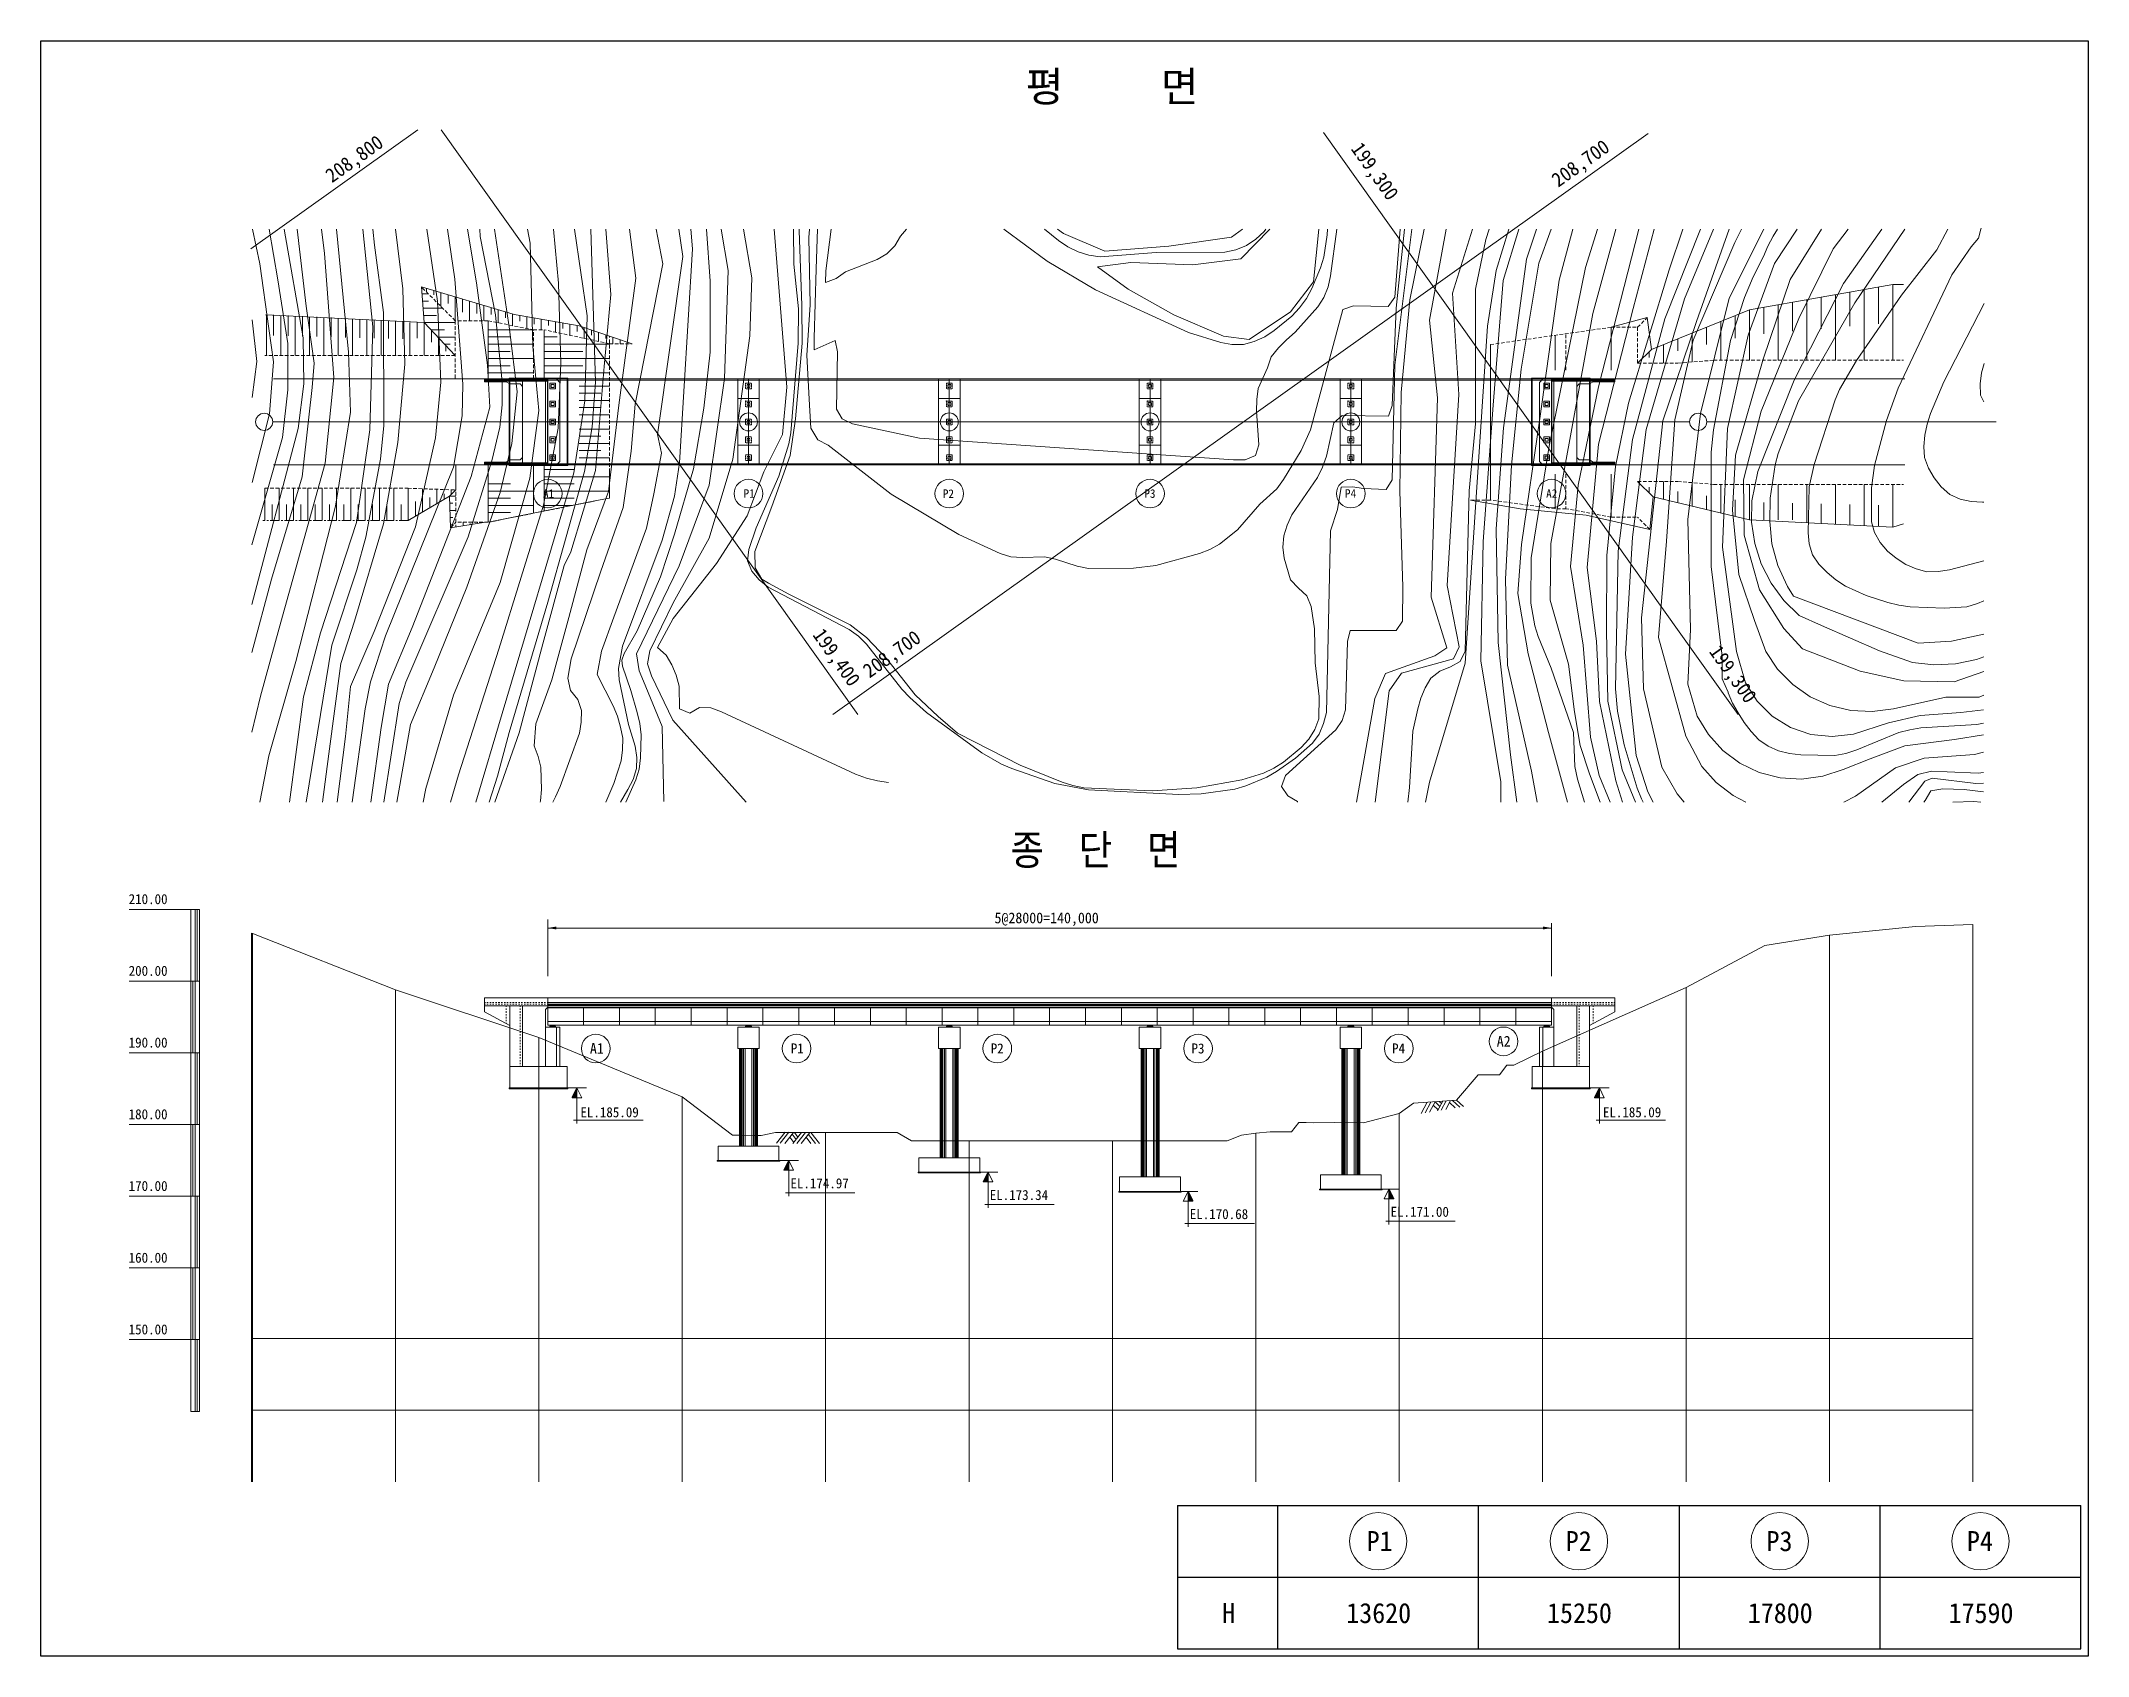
# Model space of a CAD drawing. Header units: metres. Extents: x 472825 to 758326, y -652395 to -427188.
import ezdxf
from ezdxf.enums import TextEntityAlignment as Align

# ---------------------------------------------------------------- set-up
doc = ezdxf.new("R2010")
doc.units = ezdxf.units.M
doc.header["$MEASUREMENT"] = 0
for name, pattern in [('CENTER', [2, 1.25, -0.25, 0.25, -0.25]), ('DASHED', [0.75, 0.5, -0.25]), ('DGN Style 3', [0.059074, 0.042196, -0.016878])]:
    doc.linetypes.add(name, pattern=pattern)
for name, color, linetype, lineweight in [('3D_Contour', 3, 'Continuous', 0), ('Adojoint Line', 1, 'Continuous', 0), ('Concrete', 4, 'Continuous', 0), ('Dimension Line', 2, 'Continuous', 0), ('Shoe', 5, 'Continuous', 0), ('Steel Girder', 6, 'Continuous', 0), ('Text', 3, 'Continuous', 0)]:
    doc.layers.add(name, color=color, linetype=linetype, lineweight=lineweight)
doc.styles.get("Standard").update_dxf_attribs({"font": '', "height": 5})
doc.styles.get('STANDARD').set_extended_font_data('GulimChe')

msp = doc.modelspace()

# ---------------------------------------------------------------- texts
at = {"layer": 'Adojoint Line'}
for s, p in [('208,800', (513412.594078, -447042.875533)), ('208,700', (684426.476914, -447664.986567)), ('208,700', (588381.355822, -516096.125897))]:
    msp.add_text(s, height=2000, rotation=35.469473, dxfattribs=at).set_placement(p)
for s, p in [('199,300', (660690.291266, -449609.073898)), ('199,400', (585621.640935, -517386.044784)), ('199,300', (710642.304002, -519718.196134))]:
    msp.add_text(s, height=2000, rotation=305.469473, dxfattribs=at).set_placement(p, align=Align.RIGHT)
at = {"layer": 'Dimension Line'}
for s, p in [('A1', (543625.447519, -490290.664303)), ('P1', (571593.733925, -490291.427468)), ('P2', (599385.596795, -490312.636543)), ('P3', (627492.202066, -490291.32081)), ('P4', (655469.062935, -490292.094134)), ('A2', (683523.320763, -490289.75808))]:
    msp.add_text(s, height=1200, rotation=359.939213, dxfattribs=at).set_placement(p, align=Align.MIDDLE_CENTER)
for s, height, p in [('210.00', 1400, (485056.807545, -547545.766853)), ('5@28000=140,000', 1500, (605815.090154, -550215.152674)), ('200.00', 1400, (485056.807545, -557545.766853)), ('190.00', 1400, (485056.807545, -567545.766853)), ('180.00', 1400, (485056.807545, -577545.766853)), ('EL.185.09', 1400, (548059.086984, -577264.766313)), ('EL.185.09', 1400, (690659.086984, -577264.766313)), ('170.00', 1400, (485056.807545, -587545.766853)), ('EL.174.97', 1400, (577347.624142, -587175.755853)), ('EL.173.34', 1400, (605147.624142, -588805.755853)), ('EL.170.68', 1400, (633047.624142, -591465.755853)), ('EL.171.00', 1400, (661047.624142, -591145.755853)), ('160.00', 1400, (485056.807545, -597545.766853)), ('150.00', 1400, (485056.807545, -607545.766853))]:
    msp.add_text(s, height=height, dxfattribs=at).set_placement(p)
for s, p in [('H', (638464.406364, -646377.897182)), ('13620', (659396.454236, -646394.652502)), ('15250', (687396.454236, -646394.652502)), ('17800', (715396.454236, -646394.652502)), ('17590', (743396.454236, -646394.652502))]:
    msp.add_text(s, height=2800, dxfattribs=at).set_placement(p, align=Align.MIDDLE_CENTER)
at = {"layer": 'Text'}
msp.add_text('평     면', height=4200, rotation=359.939213, dxfattribs=at).set_placement((622213.345452, -435653.751954), align=Align.CENTER)
at = {"layer": 'Text', "width": 0.89}
msp.add_text('종  단  면', height=4200, dxfattribs=at).set_placement((619906.125514, -542076.314997), align=Align.CENTER)

# ---------------------------------------------------------------- blocks, each defined once
blk = doc.blocks.new('*U0')
at = {"color": 0}
for p, q in [((129297.118703, 165677.762595), (129307.356108, 165688)), ((130192, 164795.271441), (129299.271441, 165688)), ((130192, 164777.593772), (129302.406228, 165667.187544)), ((129303.011259, 165665.977482), (129325.033777, 165688)), ((129308.903816, 165654.192369), (129342.711447, 165688)), ((129314.796372, 165642.407256), (129360.389117, 165688)), ((130192, 164812.949111), (129316.949111, 165688)), ((130192, 164759.916102), (129320.083898, 165631.832205)), ((129320.688929, 165630.622143), (129378.066786, 165688)), ((129326.581485, 165618.83703), (129395.744456, 165688)), ((129332.474042, 165607.051917), (129413.422125, 165688)), ((130192, 164830.626781), (129334.626781, 165688)), ((130192, 164742.238433), (129337.761567, 165596.476866)), ((129338.366598, 165595.266804), (129431.099795, 165688)), ((129344.259155, 165583.481691), (129448.777464, 165688)), ((129350.151711, 165571.696578), (129466.455134, 165688)), ((130192, 164848.30445), (129352.30445, 165688)), ((130192, 164724.560763), (129355.439237, 165561.121527)), ((129356.044268, 165559.911465), (129484.132803, 165688)), ((129361.936824, 165548.126351), (129501.810473, 165688)), ((129367.829381, 165536.341238), (129519.488142, 165688)), ((130192, 164865.98212), (129369.98212, 165688)), ((130192, 164706.883094), (129373.116906, 165525.766188)), ((129373.721937, 165524.556125), (129537.165812, 165688)), ((129379.614494, 165512.771012), (129554.843481, 165688)), ((129385.50705, 165500.985899), (129572.521151, 165688)), ((130192, 164883.659789), (129387.659789, 165688)), ((130192, 164689.205424), (129390.794576, 165490.410849)), ((129391.399607, 165489.200786), (129590.19882, 165688)), ((129397.292163, 165477.415673), (129607.87649, 165688)), ((129403.18472, 165465.63056), (129625.554159, 165688)), ((130192, 164901.337459), (129405.337459, 165688)), ((130192, 164671.527755), (129408.472245, 165455.05551)), ((129409.077276, 165453.845447), (129643.231829, 165688)), ((129414.969833, 165442.060334), (129660.909499, 165688)), ((129420.862389, 165430.275221), (129678.587168, 165688)), ((130192, 164919.015128), (129423.015128, 165688)), ((130192, 164653.850085), (129426.149915, 165419.700171)), ((129426.754946, 165418.490108), (129696.264838, 165688)), ((129432.647502, 165406.704995), (129713.942507, 165688)), ((129438.540059, 165394.919882), (129731.620177, 165688)), ((130192, 164936.692798), (129440.692798, 165688)), ((130192, 164636.172416), (129443.827584, 165384.344831)), ((129444.432615, 165383.134769), (129749.297846, 165688)), ((129450.325172, 165371.349656), (129766.975516, 165688)), ((129456.217728, 165359.564543), (129784.653185, 165688)), ((130192, 164954.370467), (129458.370467, 165688)), ((130192, 164618.494746), (129461.505254, 165348.989492)), ((129462.110285, 165347.77943), (129802.330855, 165688)), ((129468.002841, 165335.994317), (129820.008524, 165688)), ((129473.895398, 165324.209204), (129837.686194, 165688)), ((130192, 164972.048137), (129476.048137, 165688)), ((130192, 164600.817077), (129479.182923, 165313.634153)), ((129479.787954, 165312.424091), (129855.363863, 165688)), ((129485.680511, 165300.638978), (129873.041533, 165688)), ((129491.573067, 165288.853865), (129890.719202, 165688)), ((130192, 164989.725806), (129493.725806, 165688)), ((130192, 164583.139407), (129496.860593, 165278.278814)), ((129497.465624, 165277.068752), (129908.396872, 165688)), ((129503.35818, 165265.283639), (129926.074541, 165688)), ((129509.250737, 165253.498526), (129943.752211, 165688)), ((130192, 165007.403476), (129511.403476, 165688)), ((130192, 164565.461738), (129514.538262, 165242.923475)), ((129515.143294, 165241.713413), (129961.429881, 165688)), ((129521.03585, 165229.9283), (129979.10755, 165688)), ((129526.928407, 165218.143187), (129996.78522, 165688)), ((130192, 165025.081145), (129529.081145, 165688)), ((130192, 164547.784068), (129532.215932, 165207.568136)), ((129532.820963, 165206.358074), (130014.462889, 165688)), ((129538.71352, 165194.572961), (130032.140559, 165688)), ((129544.606076, 165182.787848), (130049.818228, 165688)), ((130192, 165042.758815), (129546.758815, 165688)), ((130192, 164530.106399), (129549.893601, 165172.212797)), ((129550.498633, 165171.002735), (130067.495898, 165688)), ((129556.391189, 165159.217622), (130085.173567, 165688)), ((129562.283746, 165147.432509), (130102.851237, 165688)), ((130192, 165060.436484), (129564.436484, 165688)), ((130192, 164512.428729), (129567.571271, 165136.857458)), ((129568.176302, 165135.647396), (130120.528906, 165688)), ((129574.068859, 165123.862283), (130138.206576, 165688)), ((129579.961415, 165112.07717), (130155.884245, 165688)), ((130192, 165078.114154), (129582.114154, 165688)), ((130192, 164494.751059), (129585.248941, 165101.502119)), ((129585.853972, 165100.292057), (130173.561915, 165688)), ((129591.746528, 165088.506944), (130191.239584, 165688)), ((129597.639085, 165076.721831), (130192, 165671.082746)), ((130192, 165095.791824), (129599.791824, 165688)), ((130192, 164477.07339), (129602.92661, 165066.14678)), ((129603.531641, 165064.936718), (130192, 165653.405077)), ((129609.424198, 165053.151605), (130192, 165635.727407)), ((129615.316754, 165041.366492), (130192, 165618.049737)), ((130192, 165113.469493), (129617.469493, 165688)), ((130192, 164459.39572), (129620.60428, 165030.791441)), ((129621.209311, 165029.581379), (130192, 165600.372068)), ((129627.101867, 165017.796266), (130192, 165582.694398)), ((129632.994424, 165006.011153), (130192, 165565.016729)), ((130192, 165131.147163), (129635.147163, 165688)), ((130192, 164441.718051), (129638.281949, 164995.436102)), ((129638.88698, 164994.22604), (130192, 165547.339059)), ((129644.779537, 164982.440927), (130192, 165529.66139)), ((129650.672093, 164970.655814), (130192, 165511.98372)), ((130192, 165148.824832), (129652.824832, 165688)), ((130192, 164424.040381), (129655.959619, 164960.080763)), ((129656.56465, 164958.8707), (130192, 165494.306051)), ((129662.457206, 164947.085587), (130192, 165476.628381)), ((129668.349763, 164935.300474), (130192, 165458.950712)), ((130192, 165166.502502), (129670.502502, 165688)), ((130192, 164406.362712), (129673.637288, 164924.725424)), ((129674.242319, 164923.515361), (130192, 165441.273042)), ((129680.134876, 164911.730248), (130192, 165423.595373)), ((129686.027432, 164899.945135), (130192, 165405.917703)), ((130192, 165184.180171), (129688.180171, 165688)), ((130192, 164388.685042), (129691.314958, 164889.370085)), ((129691.919989, 164888.160022), (130192, 165388.240034)), ((129697.812545, 164876.374909), (130192, 165370.562364)), ((129703.705102, 164864.589796), (130192, 165352.884695)), ((130192, 165201.857841), (129705.857841, 165688)), ((130192, 164371.007373), (129708.992627, 164854.014746)), ((129709.597658, 164852.804683), (130192, 165335.207025)), ((129715.490215, 164841.01957), (130192, 165317.529355)), ((129721.382771, 164829.234457), (130192, 165299.851686)), ((130192, 165219.53551), (129723.53551, 165688)), ((130192, 164353.329703), (129726.670297, 164818.659407)), ((129727.275328, 164817.449344), (130192, 165282.174016)), ((129733.167884, 164805.664231), (130192, 165264.496347)), ((129739.060441, 164793.879118), (130192, 165246.818677)), ((130192, 165237.21318), (129741.21318, 165688)), ((130192, 164335.652034), (129744.347966, 164783.304067)), ((129744.952997, 164782.094005), (130192, 165229.141008)), ((129750.845554, 164770.308892), (130192, 165211.463338)), ((129756.73811, 164758.523779), (130192, 165193.785669)), ((130192, 165254.890849), (129758.890849, 165688)), ((130192, 164317.974364), (129762.025636, 164747.948728)), ((129762.630667, 164746.738666), (130192, 165176.107999)), ((129768.523223, 164734.953553), (130192, 165158.43033)), ((129774.41578, 164723.16844), (130192, 165140.75266)), ((130192, 165272.568519), (129776.568519, 165688)), ((130192, 164300.296695), (129779.703305, 164712.593389)), ((129780.308336, 164711.383327), (130192, 165123.074991)), ((129786.200893, 164699.598214), (130192, 165105.397321)), ((129792.093449, 164687.813101), (130192, 165087.719652)), ((130192, 165290.246188), (129794.246188, 165688)), ((130192, 164282.619025), (129797.380975, 164677.23805)), ((129797.986006, 164676.027988), (130192, 165070.041982)), ((129803.878563, 164664.242875), (130192, 165052.364312)), ((129809.771119, 164652.457762), (130192, 165034.686643)), ((130192, 165307.923858), (129811.923858, 165688)), ((130192, 164264.941356), (129815.058644, 164641.882711)), ((129815.663676, 164640.672649), (130192, 165017.008973)), ((129821.556232, 164628.887536), (130192, 164999.331304)), ((129827.448789, 164617.102423), (130192, 164981.653634)), ((130192, 165325.601527), (129829.601527, 165688)), ((130192, 164247.263686), (129832.736314, 164606.527372)), ((129833.341345, 164605.31731), (130192, 164963.975965)), ((129839.233902, 164593.532197), (130192, 164946.298295)), ((129845.126458, 164581.747084), (130192, 164928.620626)), ((130192, 165343.279197), (129847.279197, 165688)), ((130192, 164229.586017), (129850.413983, 164571.172033)), ((129851.019015, 164569.961971), (130192, 164910.942956)), ((129856.911571, 164558.176858), (130192, 164893.265287)), ((129862.804128, 164546.391745), (130192, 164875.587617)), ((130192, 165360.956866), (129864.956866, 165688)), ((130192, 164211.908347), (129868.091653, 164535.816694)), ((129868.696684, 164534.606632), (130192, 164857.909948)), ((129874.589241, 164522.821519), (130192, 164840.232278)), ((129880.481797, 164511.036406), (130192, 164822.554609)), ((130192, 165378.634536), (129882.634536, 165688)), ((130192, 164194.230677), (129885.769323, 164500.461355)), ((129886.374354, 164499.251293), (130192, 164804.876939)), ((129892.26691, 164487.46618), (130192, 164787.19927)), ((129898.159467, 164475.681067), (130192, 164769.5216)), ((130192, 165396.312206), (129900.312206, 165688)), ((130192, 164176.553008), (129903.446992, 164465.106016)), ((129904.052023, 164463.895954), (130192, 164751.84393)), ((129909.94458, 164452.110841), (130192, 164734.166261)), ((129915.837136, 164440.325728), (130192, 164716.488591)), ((130192, 165413.989875), (129917.989875, 165688)), ((130192, 164158.875338), (129921.124662, 164429.750677)), ((129921.729693, 164428.540615), (130192, 164698.810922)), ((129927.622249, 164416.755502), (130192, 164681.133252)), ((129933.514806, 164404.970389), (130192, 164663.455583)), ((130192, 165431.667545), (129935.667545, 165688)), ((130192, 164141.197669), (129938.802331, 164394.395338)), ((129939.407362, 164393.185276), (130192, 164645.777913)), ((129945.299919, 164381.400163), (130192, 164628.100244)), ((129951.192475, 164369.61505), (130192, 164610.422574)), ((130192, 165449.345214), (129953.345214, 165688)), ((130192, 164123.519999), (129956.480001, 164359.039999)), ((129957.085032, 164357.829936), (130192, 164592.744905)), ((129962.977588, 164346.044823), (130192, 164575.067235)), ((129968.870145, 164334.25971), (130192, 164557.389566)), ((130192, 165467.022884), (129971.022884, 165688)), ((130192, 164105.84233), (129974.15767, 164323.68466)), ((129974.762701, 164322.474597), (130192, 164539.711896)), ((129980.655258, 164310.689484), (130192, 164522.034227)), ((129986.547814, 164298.904371), (130192, 164504.356557)), ((130192, 165484.700553), (129988.700553, 165688)), ((130192, 164088.16466), (129991.83534, 164288.329321)), ((129992.440371, 164287.119258), (130192, 164486.678888)), ((129998.332927, 164275.334145), (130192, 164469.001218)), ((130004.225484, 164263.549032), (130192, 164451.323548)), ((130192, 165502.378223), (130006.378223, 165688)), ((130192, 164070.486991), (130009.513009, 164252.973982)), ((130010.11804, 164251.763919), (130192, 164433.645879)), ((130016.010597, 164239.978806), (130192, 164415.968209)), ((130021.903153, 164228.193693), (130192, 164398.29054)), ((130192, 165520.055892), (130024.055892, 165688)), ((130192, 164052.809321), (130027.190679, 164217.618643)), ((130027.79571, 164216.40858), (130192, 164380.61287)), ((130033.688266, 164204.623467), (130192, 164362.935201)), ((130039.580823, 164192.838354), (130192, 164345.257531)), ((130192, 165537.733562), (130041.733562, 165688)), ((130192, 164035.131652), (130044.868348, 164182.263303)), ((130045.473379, 164181.053241), (130192, 164327.579862)), ((130051.365936, 164169.268128), (130192, 164309.902192)), ((130057.258492, 164157.483015), (130192, 164292.224523)), ((130192, 165555.411231), (130059.411231, 165688)), ((130192, 164017.453982), (130062.546018, 164146.907964)), ((130063.151049, 164145.697902), (130192, 164274.546853)), ((130069.043605, 164133.912789), (130192, 164256.869184)), ((130074.936162, 164122.127676), (130192, 164239.191514)), ((130192, 165573.088901), (130077.088901, 165688)), ((130192, 163999.776313), (130080.223687, 164111.552625)), ((130080.828718, 164110.342563), (130192, 164221.513845)), ((130086.721275, 164098.55745), (130192, 164203.836175)), ((130092.613831, 164086.772337), (130192, 164186.158506)), ((130192, 165590.76657), (130094.76657, 165688)), ((130192, 163982.098643), (130097.901357, 164076.197286)), ((130098.506388, 164074.987224), (130192, 164168.480836)), ((130104.398945, 164063.202111), (130192, 164150.803166)), ((130110.291501, 164051.416998), (130192, 164133.125497)), ((130192, 165608.44424), (130112.44424, 165688)), ((130192, 163964.420974), (130115.579026, 164040.841947)), ((130116.184058, 164039.631885), (130192, 164115.447827)), ((130122.076614, 164027.846772), (130192, 164097.770158)), ((130127.969171, 164016.061659), (130192, 164080.092488)), ((130192, 165626.121909), (130130.121909, 165688)), ((130192, 163946.743304), (130133.256696, 164005.486608)), ((130133.861727, 164004.276546), (130192, 164062.414819)), ((130139.754284, 163992.491433), (130192, 164044.737149)), ((130145.64684, 163980.70632), (130192, 164027.05948)), ((130192, 165643.799579), (130147.799579, 165688)), ((130192, 163929.065635), (130150.934365, 163970.131269)), ((130151.539397, 163968.921207), (130192, 164009.38181)), ((130157.431953, 163957.136094), (130192, 163991.704141)), ((130163.32451, 163945.350981), (130192, 163974.026471)), ((130192, 165661.477248), (130165.477248, 165688)), ((130192, 163911.387965), (130168.612035, 163934.77593)), ((130169.217066, 163933.565868), (130192, 163956.348802)), ((130175.109623, 163921.780755), (130192, 163938.671132)), ((130181.002179, 163909.995642), (130192, 163920.993463)), ((130192, 165679.154918), (130183.154918, 165688)), ((130192, 163893.710295), (130186.289705, 163899.420591)), ((130186.894736, 163898.210529), (130192, 163903.315793))]:
    blk.add_line(p, q, dxfattribs=at)
blk = doc.blocks.new('*U1')
at = {"layer": 'Dimension Line'}
blk.add_circle((-0.000011, -0.000003), 1998, dxfattribs=at)
blk.add_text('A2', height=1500, dxfattribs=at).set_placement((21.941478, 19.946805), align=Align.MIDDLE_CENTER)
blk = doc.blocks.new('*U2')
at = {"layer": 'Dimension Line'}
blk.add_circle((0.000046, 0.000038), 1998, dxfattribs=at)
blk.add_text('P4', height=1400, dxfattribs=at).set_placement((-42.819103, 15.824506), align=Align.MIDDLE_CENTER)
blk = doc.blocks.new('*U3')
at = {"layer": 'Dimension Line'}
blk.add_circle((0.000039, 0.000004), 1998, dxfattribs=at)
blk.add_text('P3', height=1400, dxfattribs=at).set_placement((-15.824429, 16.755324), align=Align.MIDDLE_CENTER)
blk = doc.blocks.new('*U4')
at = {"layer": 'Dimension Line'}
blk.add_circle((0.000049, -0.000029), 1998, dxfattribs=at)
blk.add_text('P2', height=1400, dxfattribs=at).set_placement((-17.686121, 17.686142), align=Align.MIDDLE_CENTER)
blk = doc.blocks.new('*U5')
at = {"layer": 'Dimension Line'}
blk.add_circle((0.000004, -0.000008), 1998, dxfattribs=at)
blk.add_text('P1', height=1400, dxfattribs=at).set_placement((101.46277, 16.755311), align=Align.MIDDLE_CENTER)
blk = doc.blocks.new('*U6')
at = {"layer": 'Dimension Line'}
blk.add_circle((-0.000036, -0.000012), 1998, dxfattribs=at)
blk.add_text('A1', height=1500, dxfattribs=at).set_placement((149.601028, 18.949456), align=Align.MIDDLE_CENTER)

# ---------------------------------------------------------------- linework, layer by layer
for p, q in [((631325.709555, -631394.652502), (757325.709555, -631394.652502)), ((645325.709555, -641394.652502), (645325.709555, -631394.652502)), ((673325.709555, -641394.652502), (673325.709555, -631394.652502)), ((701325.709555, -641394.652502), (701325.709555, -631394.652502)), ((729325.709555, -641394.652502), (729325.709555, -631394.652502)), ((757325.709555, -641394.652502), (757325.709555, -631394.652502)), ((631325.709555, -641394.652502), (757325.709555, -641394.652502)), ((645325.709555, -651394.652502), (645325.709555, -641394.652502)), ((673325.709555, -651394.652502), (673325.709555, -641394.652502)), ((701325.709555, -651394.652502), (701325.709555, -641394.652502)), ((729325.709555, -651394.652502), (729325.709555, -641394.652502)), ((757325.709555, -651394.652502), (757325.709555, -641394.652502)), ((631325.709555, -651394.652502), (757325.709555, -651394.652502))]:
    msp.add_line(p, q)
at = {"flags": 128}
msp.add_lwpolyline([(631325.709555, -631394.652502), (631325.709555, -641394.652502), (631325.709555, -651394.652502)], dxfattribs=at)
msp.add_3dface([(472825.385253, -427187.677552), (758325.709555, -427187.677552), (758325.709555, -652394.652502), (472825.385253, -652394.652502)])
at = {"layer": '3D_Contour', "ltscale": 1000, "flags": 128}
for points, elevation in [([(511931.047263, -453423.382138), (512363.355919, -456802.20537), (513676.171665, -474137.458896), (512458.897084, -486043.270192), (506037.963278, -509085.25815), (503446.052569, -518544.750677), (502224.647271, -523561.699648)], 202542), ([(508554.069205, -453423.382138), (509803.007728, -464151.83918), (510910.707739, -472117.283341), (510669.531405, -475518.4058), (510196.142047, -479662.075974), (509249.363329, -487949.416323), (504964.975986, -502236.995723), (502236.413627, -512471.207143)], 203542), ([(506765.197174, -453423.382138), (509382.758829, -468576.89182), (509498.395309, -474977.628356), (508681.927534, -481207.538497), (502243.510668, -505781.822243)], 204542), ([(504642.259371, -453423.382138), (505857.247406, -460492.334367), (507252.130886, -469395.075522), (507280.522455, -475845.695176), (506501.924515, -482490.654562), (502252.368259, -497433.014106)], 205542), ([(502324.078823, -453423.382138), (503338.451498, -458284.129854), (504603.027493, -467279.714746), (505267.077594, -471951.335178), (504717.94165, -479194.079804), (502261.59034, -488740.651856)], 206542), ([(514043.386036, -453423.382138), (515719.355975, -470594.324991), (515976.799995, -478969.115888), (513892.063402, -492070.088117), (508367.911139, -513699.566654), (504611.474053, -526849.706593), (503372.176933, -533307.696894)], 201542), ([(517697.663555, -453423.382138), (519097.070508, -467045.797897), (518683.624862, -481423.988419), (516845.556287, -494336.93169), (511818.211682, -509718.684068), (509429.194468, -518652.977367), (507476.768011, -533307.696894)], 200542), ([(519122.565084, -453423.382138), (519356.992548, -455674.753946), (520614.136274, -465056.272461), (520643.122277, -480813.685314), (520166.77971, -485487.441593), (518129.996025, -496380.926445), (516864.479965, -500929.362341), (513378.537014, -511443.32457), (509824.489596, -533307.696894)], 199542), ([(522277.756137, -453423.382138), (523319.647842, -461753.393844), (523559.476295, -472240.384943), (522609.537003, -483194.444252), (520591.993233, -494528.530767), (516539.818915, -508073.562451), (514658.903778, -513981.367309), (512986.264951, -526592.262573), (512099.695904, -533307.696894)], 198542), ([(526624.740845, -453423.382138), (528139.590496, -463451.673211), (528579.561416, -474753.798038), (527835.676194, -482515.939158), (525075.175162, -494944.198653), (519298.972067, -509533.416514), (516010.531152, -517205.356057), (515281.510467, -524195.629931), (514147.038571, -533307.696894)], 197542), ([(529528.861333, -453423.382138), (530542.544287, -460413.480808), (531643.513604, -475038.748893), (531565.015989, -479478.1563), (530368.517549, -486605.048434), (520862.964285, -510125.808565), (518779.155652, -516558.812652), (518038.84055, -520327.848808), (516214.169142, -533307.696894)], 196542), ([(532329.160402, -453423.382138), (533569.032728, -460921.582885), (535091.063118, -472398.199263), (535444.511449, -478236.578686), (532817.478476, -487905.275483), (524612.15226, -508977.074687), (521286.247598, -516872.165451), (520270.043444, -522925.142332), (518854.905708, -533307.696894)], 195542), ([(534015.363595, -453423.382138), (534091.698667, -454434.41707), (536210.700394, -465387.463755), (537167.93369, -474761.651955), (537172.305609, -477938.707335), (536814.056793, -481054.884125), (535701.855244, -485715.09954), (532429.697577, -496322.313321), (523708.030029, -516583.25395), (522780.297693, -519589.482936), (520648.953041, -533307.696894)], 194542), ([(536096.447538, -453423.382138), (538153.192237, -467355.514933), (539246.02771, -476092.82634), (538479.543278, -483306.251436), (536885.811611, -490151.353289), (532221.397061, -503371.32821), (527667.441815, -514609.410413), (524343.878637, -522490.554226), (522460.09351, -533307.696894)], 193542), ([(540703.737305, -453423.382138), (541050.311528, -455394.733194), (541414.535862, -469795.932471), (542254.900583, -478713.128619), (540997.520096, -488167.227958), (536893.017493, -502707.278108), (530365.712919, -518396.471682), (526516.432096, -531416.304137), (526121.302662, -533307.696894)], 192542), ([(544291.242278, -453423.382138), (545007.775813, -460949.089721), (545354.902995, -472120.907062), (544947.778499, -481165.659665), (542923.923954, -491939.424689), (536665.777737, -512004.501462), (531052.351856, -529510.56755), (529949.407405, -533307.696894)], 191542), ([(547226.975062, -453423.382138), (549023.371117, -465516.571998), (548700.127049, -477350.206827), (547123.492533, -487424.690616), (537152.683753, -520977.077599), (533489.246006, -533307.696894)], 190542), ([(549523.636218, -453423.382138), (550170.262906, -474743.350376), (549717.637585, -480984.154035), (548637.2975, -487205.614097), (543526.367954, -505434.174083), (538108.605479, -523611.221417), (536508.766945, -529723.955393), (535340.229161, -533307.696894)], 189542), ([(551621.717641, -453423.382138), (552319.031747, -462542.211393), (551359.728247, -472569.765272), (550156.803247, -487080.704988), (546726.85028, -498414.280004), (545798.101862, -500316.154442), (542832.471262, -511232.950453), (539516.331707, -523639.626819), (536117.02569, -533307.696894)], 188542), ([(554916.29572, -453423.382138), (555794.067348, -460250.4375), (553438.833163, -477952.173911), (551981.915017, -490004.17331), (548966.100625, -498144.91428), (546454.410374, -507596.364544), (544076.184724, -516252.838581), (541859.015174, -522412.502467), (541615.905173, -525483.479108), (542166.349228, -526945.365335), (542563.274865, -528467.518428), (542621.195059, -531581.863504), (542494.95709, -533145.245727), (542454.200411, -533307.696894)], 187542), ([(558615.932523, -453423.382138), (559569.827282, -458260.10162), (555718.600688, -477825.840904), (555129.559287, -484409.413659), (554021.729657, -492246.684454), (550929.460189, -501141.782516), (546777.725273, -513357.984757), (546317.674599, -516055.549099), (546676.016724, -517764.815293), (547697.501737, -519026.151238), (548196.739002, -520536.800818), (548169.249457, -522152.611551), (547937.238611, -523705.406118), (545224.491766, -531151.344914), (544586.899566, -532600.198318), (544206.12795, -533307.696894)], 186542), ([(561769.376511, -453423.382138), (562365.633737, -457238.110294), (558816.242596, -482052.791886), (559360.678281, -484660.873516), (558299.57984, -490340.642005), (557290.70773, -495111.41522), (552742.34958, -507511.981261), (551019.739514, -512263.308924), (550399.755964, -515529.135067), (552624.236809, -519874.786338), (553224.665937, -521337.894285), (553665.773912, -522853.124879), (553961.507686, -524422.819606), (553942.162359, -526032.827605), (553760.136584, -527586.843892), (552720.624729, -530746.387388), (551623.838424, -533307.696894)], 185542), ([(563442.650827, -453423.382138), (563706.070375, -456172.544896), (561860.744045, -485998.360404), (561170.514239, -490664.888323), (559462.561344, -496780.981594), (553939.540949, -511570.445605), (553373.207628, -514687.538252), (553455.054164, -516250.004618), (554770.536276, -522508.016028), (555710.881516, -525533.896203), (555950.827485, -527094.224992), (555874.574587, -528658.828934), (555435.700955, -530162.554287), (554685.413379, -531556.637696), (553651.170175, -533307.696894)], 184542), ([(565648.217668, -453423.382138), (566158.181502, -460699.812396), (566142.995541, -470570.388336), (565293.235488, -478407.964993), (563826.652459, -486844.648834), (561168.876059, -495970.43234), (559236.754131, -501927.000551), (555965.925324, -509451.326363), (554148.74349, -512587.861103), (553841.908831, -513518.641686), (553909.504283, -514354.542909), (555098.145347, -517780.60952), (555988.505515, -520805.267975), (556334.224361, -522376.184421), (556516.04104, -523941.094225), (556463.403435, -527158.76874), (556237.195322, -528719.707524), (555798.32169, -530223.432877), (554420.056074, -533307.696894)], 183542), ([(567702.784156, -453423.382138), (568650.332177, -459206.164513), (568145.491825, -474232.283232), (566020.265833, -489115.915922), (561834.987425, -500370.15361), (555903.113289, -512636.372973), (556263.713541, -515017.462614), (556861.279672, -516469.382457), (559449.512172, -522758.069065), (559678.377146, -533257.757842)], 182542), ([(570815.741428, -453423.382138), (571965.240226, -460235.178862), (571712.82005, -468316.452795), (569314.828378, -485489.159904), (566033.36609, -496528.75733), (560984.96257, -505548.036274), (557739.560308, -512248.07206), (557409.868649, -514021.004607), (557990.76876, -515728.207426), (560950.190403, -521912.229448), (571197.443231, -533307.696894)], 181542), ([(575066.273926, -453423.382138), (576844.78109, -475457.338925), (576255.739689, -482040.911681), (573629.325357, -487264.296384), (571314.527147, -493407.56988), (567058.963396, -500049.570871), (560989.886427, -507713.564916), (558828.712048, -511745.961884), (560005.039154, -512811.022699), (560824.140442, -514167.441912), (561424.56957, -515630.549858), (561815.692473, -517144.558733), (561870.049464, -520322.835832), (563320.124587, -520910.442961), (564688.149266, -520107.630108), (566246.950475, -520175.738787), (567740.088171, -520720.385297), (586441.005873, -529423.929237), (587942.287787, -529962.773013), (589497.21993, -530352.883293), (591050.014497, -530584.894139)], 180542), ([(664026.874138, -453423.382138), (661656.935248, -472394.757157), (661263.643645, -488403.927083), (660414.607645, -489745.581982), (657285.39976, -489593.076188), (655732.605193, -489361.065341), (654171.360547, -489392.926805), (653663.156516, -492505.438438), (652679.636374, -495502.301486), (652098.604384, -520829.66617), (651708.494105, -522384.598313), (651115.084243, -523826.529218), (650161.497084, -525107.61139), (647793.361424, -527212.375865), (645161.659315, -529050.620683), (643799.437369, -529861.577754), (640873.221477, -531062.436009), (639349.846664, -531509.346717), (634658.476547, -532162.911117), (631542.909752, -532270.816383), (618911.041356, -531619.97016), (614243.59758, -530721.65585), (608238.36797, -528652.303939), (606797.658784, -528008.909005), (604060.698755, -526459.5705), (596343.868383, -520833.334724), (593988.872688, -518717.160045), (592906.814946, -517560.375258), (587956.26759, -511301.543028), (586831.147276, -510187.71886), (585550.065104, -509234.131701), (574242.657688, -503342.08303), (573012.782307, -502339.732519), (571990.075574, -501128.381646), (571383.843713, -499657.129481), (571565.869488, -498103.113195), (572593.571968, -495099.327648), (575715.259462, -487865.444376), (577137.653236, -483364.855976), (577419.649154, -481813.283128), (578438.816891, -469336.460731), (578459.593032, -464557.541569), (577824.15224, -458306.148525), (577761.500558, -453423.382138)], 179542), ([(663014.920313, -453423.382138), (661839.583121, -464430.842306), (661259.691646, -478006.726287), (660770.832942, -479509.22992), (654319.195477, -479415.560177), (653115.988821, -480432.464176), (652103.757416, -485095.12303), (651564.91364, -486596.404944), (650863.389416, -488041.695144), (647301.205671, -493244.208668), (646607.825666, -494683.696135), (646168.952033, -496187.421487), (646042.714064, -497750.80371), (646224.530744, -499315.713514), (647114.890912, -502340.37197), (648188.804436, -503502.95949), (649373.275759, -504562.217572), (649973.704887, -506025.325518), (650445.452607, -509151.785831), (650539.815279, -513885.504844), (651093.409535, -518574.431522), (651043.215368, -521692.135894), (650504.371592, -523193.417808), (649655.335592, -524535.072707), (648590.274776, -525711.399813), (646117.587958, -527755.59156), (644755.366012, -528566.548631), (643337.458215, -529282.116572), (640311.578041, -530222.461812), (634046.84804, -531321.715201), (627808.486089, -531751.412972), (618289.435187, -531350.701204), (616739.084058, -531018.720214), (615236.580425, -530529.86151), (609390.977829, -528150.317374), (600826.333176, -523815.751425), (600653.268981, -523693.486205), (597936.976223, -521380.424671), (594741.398065, -518377.446111), (590764.79409, -513278.757964), (587965.533302, -510349.485179), (585680.984312, -508625.148811), (577141.892077, -504309.212782), (574311.884404, -502801.613177), (573381.409684, -502236.708942), (572416.120291, -500640.646165), (572381.61321, -498369.124811), (574777.955552, -492081.800787), (577307.762494, -484999.500537), (578058.972843, -479884.328691), (579004.941116, -469338.294174), (578961.175239, -464089.657728), (578558.564384, -453632.698107), (578561.479936, -453423.382138)], 178542), ([(662409.423573, -453423.382138), (661640.256287, -462927.523041), (660736.654201, -464209.826932), (655900.827469, -464143.646733), (654390.177889, -464642.883998), (649866.855471, -481421.368861), (648577.724119, -484316.734185), (646124.783528, -488335.998104), (645176.999103, -489625.224494), (642801.83899, -491771.829822), (639680.972315, -495370.64785), (637203.704482, -497356.710308), (635842.704256, -498117.682307), (634380.818028, -498668.126362), (628319.997605, -500346.535071), (625195.98073, -500718.312647), (618905.801993, -500730.619689), (617348.426412, -500440.479553), (614343.419146, -499462.762145), (612793.068017, -499130.781155), (609663.554271, -499236.344937), (608114.118999, -499112.448452), (606610.393647, -498673.57482), (600816.303704, -495987.197755), (591388.27347, -490389.158285), (582598.751294, -483550.349916), (581154.682812, -482798.840621), (580210.364824, -481163.278474), (579965.231303, -477114.079842), (579652.809923, -470988.617176), (580114.497048, -463967.802052), (579941.958184, -454574.781753), (580013.91636, -453423.382138)], 177542), ([(653578.699265, -453423.382138), (652684.585497, -459939.80473), (652352.604507, -461490.155859), (651751.050427, -462937.889498), (650902.014427, -464279.544398), (647734.725884, -467813.208683), (646515.230793, -468841.71815), (645415.353576, -469969.179949), (644403.637128, -471254.843135), (643864.793352, -472756.125049), (642569.859267, -475643.346155), (642393.636226, -477205.506659), (642374.290899, -478815.514658), (642664.012844, -483495.991257), (642225.139212, -484999.71661), (640762.031266, -485600.145737), (639152.023266, -485580.80041), (595349.935161, -482593.631577), (586022.27597, -480583.115718), (584576.98577, -479881.591494), (583766.028699, -478519.369548), (583933.609856, -470517.075093), (583593.693743, -468954.302865), (580656.890194, -470260.933997), (580684.379739, -468645.123264), (580946.945667, -458966.649255), (581145.684662, -453423.382138)], 176542), ([(583046.606604, -453423.382138), (582282.289792, -459255.363764), (582254.800247, -460871.174497), (583716.686475, -460320.730441), (585039.511005, -459402.778775), (589427.613125, -457651.476464), (590788.613351, -456890.504465), (591896.634786, -455757.239932), (592701.488448, -454422.507531), (593518.538561, -453423.382138)], 175542), ([(652273.191479, -453423.382138), (652198.488197, -454208.215996), (651740.269238, -457321.949348), (651301.395606, -458825.6747), (650056.446592, -461714.117525), (649306.159016, -463108.200935), (648358.374591, -464397.427325), (647293.313776, -465573.75443), (644821.848676, -467567.961105), (643508.390083, -468430.124967), (642049.863151, -469088.683384), (640526.488339, -469535.594093), (638918.821824, -469502.301815), (637359.104758, -469226.10863), (632863.097372, -467861.844146), (619891.115871, -461891.099139), (613140.694657, -457896.96426), (607106.414798, -453423.382138)], 175542), ([(643658.974412, -453423.382138), (643410.685406, -453765.359241), (642256.242103, -454833.470032), (640940.442026, -455709.580845), (639477.33408, -456310.009972), (637914.561852, -456649.926085), (628347.357592, -456664.161607), (620530.138886, -457273.334573), (618977.344319, -457041.323727), (617473.618967, -456602.450094), (616034.131499, -455909.070089), (614737.880657, -455003.126518), (612802.836572, -453423.382138)], 174542), ([(640381.962012, -453423.382138), (638879.837424, -454530.479206), (630123.478431, -455805.103539), (621220.514533, -456505.17413), (615432.919228, -454027.818164), (614600.058389, -453423.382138)], 172020), ([(644234.328575, -453423.382138), (640187.048656, -457566.3265), (633466.009349, -458402.551723), (624838.036442, -458066.832299), (620200.19421, -458674.891033), (624470.563215, -461805.96969), (630814.02929, -465384.036648), (637738.880884, -468347.725972), (641320.498942, -468816.38052), (647098.525791, -464948.80832), (650280.047449, -460783.703286), (651064.013421, -453423.382138)], 175400), ([(665729.678664, -453423.382138), (663757.851406, -463297.375594), (662516.142443, -476202.888325), (662327.783416, -489966.395178), (662756.043456, -503302.841231), (662735.267315, -508081.760393), (661837.467962, -509372.208501), (655433.37213, -509379.730621), (655057.208802, -510937.004248), (654750.664444, -520450.354371), (654319.935029, -521948.276989), (653408.188725, -523236.383614), (646397.8472, -529630.999451), (645859.003424, -531132.281365), (646721.167286, -532445.739958), (648064.043904, -533244.790887), (648052.618606, -533307.696894)], 180542), ([(668800.139961, -453423.382138), (666477.878613, -466105.066296), (667613.769405, -476964.278143), (666730.298789, -504743.657289), (668875.870285, -511814.77198), (667242.866289, -512946.047254), (660360.552919, -515378.675631), (658876.940456, -518883.309735), (656296.456158, -533307.696894)], 181542), ([(672472.894423, -453423.382138), (669700.099431, -462340.161571), (670583.570047, -476482.390954), (668942.838903, -503125.340953), (670619.630072, -511693.655949), (669805.70379, -513322.280032), (662552.487304, -515342.598516), (660862.817555, -517816.457883), (658909.02478, -533307.696894)], 182542), ([(674797.251744, -453423.382138), (674323.143129, -454861.013178), (672889.750425, -461776.053695), (672918.629286, -480566.369446), (672001.982272, -489912.762239), (671467.479292, -512272.377768), (670765.955069, -513717.667968), (669404.954842, -514478.639967), (667941.846896, -515079.069094), (666681.73267, -516050.569037), (665876.879008, -517385.301438), (665289.271879, -518835.376561), (664850.398247, -520339.101913), (664178.292049, -523445.606904), (663692.37445, -531294.077079), (663450.082068, -533307.696894)], 183542), ([(677552.707858, -453423.382138), (675783.900946, -459185.997178), (674577.322891, -466970.839463), (671438.768028, -513938.173572), (666469.245122, -530555.707748), (665918.337418, -533307.696894)], 184542), ([(678950.025921, -453423.382138), (676776.168384, -460578.658418), (675368.716894, -477973.461674), (673977.958198, -496977.153164), (673653.687674, -513600.192857), (676445.695893, -530495.458173), (676430.608915, -533307.696894)], 185542), ([(681421.794825, -453423.382138), (680019.502458, -457617.023046), (679055.827039, -464467.521545), (676821.53613, -481149.908788), (675790.047519, -495194.89833), (676064.173958, -511072.336874), (677798.659043, -526707.38601), (678683.108167, -533307.696894)], 186542), ([(683437.22055, -453423.382138), (681716.041691, -458188.647601), (679246.895598, -472938.719382), (677932.498669, -486362.610797), (677074.376658, -502236.382454), (677335.682827, -514218.344693), (680725.37779, -529005.584735), (681482.235501, -533307.696894)], 187542), ([(686489.941962, -453423.382138), (684545.029824, -460556.479128), (681877.564333, -479819.052369), (679313.227832, -497399.643323), (678818.047979, -504235.584876), (680255.384037, -512629.21133), (683057.888333, -523610.96755), (685746.760071, -533307.696894)], 188542), ([(689905.162058, -453423.382138), (688225.196721, -458793.875483), (683171.468504, -483685.822597), (680658.342252, -499253.063728), (680611.298285, -505597.808551), (681191.160366, -508720.909568), (681632.268341, -510236.140163), (683439.358458, -514633.60822), (686540.656877, -523622.070164), (686767.566565, -528335.02168), (687117.662517, -530136.1138), (688082.462186, -533307.696894)], 189542), ([(692446.81622, -453423.382138), (689237.103245, -465194.511794), (683413.429346, -497277.792835), (683316.90662, -505155.786448), (685875.393702, -514088.968627), (686695.198295, -520736.984905), (687488.232207, -525451.769864), (688775.111925, -529360.380946), (690263.985652, -533307.696894)], 190542), ([(695677.694883, -453423.382138), (690065.452954, -475421.805511), (687237.149105, -489150.796637), (686128.702564, -500451.086291), (687907.072771, -511425.816329), (688925.279694, -524280.533543), (690141.913157, -529589.8464), (691670.986734, -533307.696894)], 191542), ([(697790.157012, -453423.382138), (694886.435898, -464472.334132), (690046.707248, -483391.727003), (688472.096251, -500586.386064), (689765.378323, -510863.054857), (690199.449742, -519296.178952), (692476.448947, -530333.111253), (693407.187626, -533307.696894)], 192542), ([(701820.980999, -453423.382138), (699911.217819, -459099.507442), (694243.020215, -477700.562142), (692419.109415, -486514.627571), (691201.22311, -498936.57802), (691146.943867, -509424.383022), (691351.549831, -519224.308348), (693355.924243, -528810.145986), (695203.031485, -533307.696894)], 193542), ([(704285.160337, -453423.382138), (699302.120871, -465930.664073), (694783.379468, -482767.278226), (692786.39237, -498335.131081), (692397.472686, -517521.356387), (692719.26519, -520644.151542), (693636.7019, -525343.971739), (695423.22497, -531401.432868), (696023.654098, -532864.540814), (696258.994417, -533307.696894)], 194542), ([(706069.864453, -453423.382138), (702037.256102, -463134.660627), (696698.492366, -481353.650768), (694792.823152, -496377.572521), (693801.644356, -512702.227635), (695291.500504, -526804.841885), (696914.123136, -531874.003136), (697651.075078, -533307.696894)], 195542), ([(708279.280523, -453423.382138), (703731.79352, -466307.772617), (699006.257478, -480163.684302), (696055.868109, -507645.798532), (696328.987111, -517507.416352), (698878.104799, -528460.972807), (701002.209413, -532165.980173), (702009.076573, -533307.696894)], 196542), ([(709994.634135, -453423.382138), (709046.897034, -455308.0989), (703253.287468, -468890.590873), (700686.111815, -480039.192093), (699512.908974, -496935.570258), (698400.793817, -510350.401598), (702222.947954, -524141.911223), (704451.093957, -528337.607279), (706440.923526, -530578.896704), (708822.999221, -532405.646655), (710591.710856, -533307.696894)], 197542), ([(713126.466198, -453423.382138), (708283.354454, -463043.252891), (704265.381355, -479117.875505), (702485.540565, -493904.80104), (702895.167228, -509231.385982), (702486.212746, -516877.67634), (703825.927061, -521325.739464), (705367.824652, -523886.179234), (707382.086874, -526110.060459), (709776.989755, -527903.113773), (712478.217525, -529195.502466), (715376.536057, -529954.547713), (718365.052709, -530133.623738), (721329.850386, -529727.945617), (724166.275975, -528762.963816), (727927.477234, -527286.425604), (732785.296639, -525470.581275), (739690.262728, -524615.044425), (743761.697945, -523950.535178)], 198542), ([(715029.600847, -453423.382138), (714394.274007, -454403.990063), (713652.130649, -455792.270739), (713050.576569, -457240.004378), (711606.908987, -460073.575255), (710417.747779, -462971.384017), (708456.510229, -468973.254331), (706093.548288, -481425.23453), (705785.284544, -484542.633039), (705752.476099, -500454.582121), (707289.571477, -512951.871339), (707293.943396, -516128.926719), (708126.379912, -518003.826569), (708144.907878, -518064.297343), (708751.139739, -519535.549507), (709512.111737, -520896.549734), (710374.275599, -522210.008327), (711345.775541, -523470.122553), (712419.689065, -524632.710074), (713701.992956, -525536.31216), (715156.649094, -526182.048578), (716705.778503, -526564.01464), (718267.939007, -526740.237681), (722995.651378, -526809.777175), (724563.00462, -526527.990352), (726073.6542, -526028.753087), (731934.230203, -523621.233844), (733456.383296, -523224.308207), (735016.712086, -522984.362238), (742823.343136, -522480.962149), (743763.419121, -522328.224466)], 199542), ([(717744.625148, -453423.382138), (714612.939252, -458226.47427), (710919.52352, -468225.213202), (708038.588981, -481242.705901), (707354.039206, -497790.920053), (709309.539666, -512323.040268), (710560.991258, -516698.925197), (712157.556889, -519232.692784), (714284.718395, -521339.297619), (716831.002119, -522913.984634), (719658.160268, -523883.353916), (722639.550513, -524190.293987), (725611.270688, -523828.798204), (730516.427819, -522286.192123), (734896.689854, -521264.916204), (740585.216015, -520821.779523), (743765.411006, -520450.753688)], 200542), ([(721145.710487, -453423.382138), (716787.642391, -460434.270967), (712992.931113, -471548.86796), (709160.650676, -484937.225837), (708757.498927, -492591.660412), (709614.050131, -501583.274285), (711783.757523, -508006.207402), (713371.259621, -512302.279689), (715032.978995, -514789.625407), (717133.366363, -516927.585394), (719592.303222, -518638.178719), (722333.132316, -519865.515624), (725248.961002, -520562.970332), (728236.357889, -520706.008236), (731201.155565, -520300.330115), (738480.145678, -518711.713439), (743127.739544, -518703.272005), (743767.569483, -518416.259928)], 201542), ([(724861.143438, -453423.382138), (722757.354025, -456180.86727), (717978.519527, -465897.000289), (712737.902866, -478790.798683), (710255.124329, -488368.993227), (710362.207047, -496101.918501), (712500.251696, -503738.440293), (715889.45418, -509132.863944), (718487.756869, -511935.188539), (726562.122379, -515047.409871), (732642.585346, -516412.389763), (739633.572899, -516539.248101), (743771.091956, -515096.118925)], 202542), ([(729582.759079, -453423.382138), (724230.327304, -460988.293788), (717320.859676, -474469.490214), (712291.992678, -487212.417535), (711439.694149, -491306.814587), (711402.429122, -494304.79913), (711844.145363, -497268.477041), (712756.800608, -500117.627863), (714130.01111, -502785.978087), (715897.605314, -505197.888269), (718032.911038, -507298.69037), (721139.720162, -508695.020226), (729219.378635, -512245.501737), (733849.968658, -513833.121351), (736830.137184, -514190.046494), (739828.325634, -514055.265136), (742761.972067, -513450.766493), (743773.248774, -513063.189145)], 203542), ([(732755.844042, -453423.382138), (725799.91489, -463725.462911), (717949.790972, -477385.728446), (715089.53235, -484728.031941), (714699.422071, -486282.964085), (714009.192265, -490949.492003), (713962.357394, -494175.310736), (714226.020609, -497302.686906), (715066.395705, -500326.123642), (716423.011909, -503264.14891), (717233.96898, -504626.370856), (734619.193745, -511173.122711), (739299.670344, -510883.400766), (743776.610999, -509894.09166)], 204542), ([(738750.35563, -453423.382138), (737242.845006, -456296.845923), (732316.911734, -462618.371166), (726046.161259, -471739.872604), (723650.128237, -475804.540581), (723048.574158, -477252.27422), (720109.6192, -486259.151801), (719443.315736, -489373.801009), (719295.079906, -495766.087466), (719426.911513, -497329.775551), (719876.163707, -498839.203411), (720788.31264, -500153.883724), (721920.355453, -501311.89023), (723147.88935, -502328.187693), (724488.322531, -503227.208765), (727383.687854, -504516.340117), (730380.550903, -505499.860258), (731943.627264, -505884.167804), (733496.421831, -506116.178651), (738277.478568, -506295.054225), (741397.830286, -506073.231864), (742913.06088, -505632.123889), (743781.510807, -505275.730068)], 205542), ([(743406.766412, -453307.696894), (743375.94986, -453423.382139), (743044.374134, -454668.116425), (742042.023622, -455897.991806), (739327.654159, -459808.835502), (731863.256498, -475613.16616), (730238.580953, -480122.814636), (728535.107118, -486383.060389), (728126.873231, -489498.01546), (728107.318809, -494226.94955), (728554.229517, -495750.324362), (729315.201516, -497111.324589), (730337.908249, -498322.675462), (731567.78363, -499325.025973), (732909.43853, -500174.061974), (734357.172169, -500775.616053), (735855.094787, -501206.345468), (737422.142168, -501182.628222), (738982.470957, -500942.682253), (743787.457544, -499670.5755)], 206542), ([(743825.516401, -463797.831554), (738228.8725, -474724.440714), (736336.965349, -479117.524749), (735906.235935, -480615.447367), (735566.110727, -482171.60123), (735434.070024, -483726.839235), (735515.91656, -485289.305601), (736072.163349, -486759.336046), (736883.12042, -488121.557992), (737854.620362, -489381.672218), (739039.091686, -490440.930299), (740479.800872, -491084.325233), (742035.954734, -491424.450441), (743594.755943, -491492.559121), (743796.144388, -491482.706373)], 207542), ([(502285.640682, -466071.769242), (502939.870389, -471890.45313), (502274.142254, -476909.724268)], 207542), ([(743816.617969, -472185.134542), (743447.581151, -473449.576009), (743265.555376, -475003.592295), (743347.401912, -476566.05866), (743810.977776, -477501.353336)], 208542), ([(724270.257333, -533307.696894), (725899.671671, -532504.934244), (731478.460852, -528530.061758), (735476.658329, -527179.35197), (742484.647996, -526692.442496), (743759.167525, -526335.607312)], 197542), ([(743756.154286, -529175.765135), (743021.03179, -529289.825432), (738666.629764, -529089.368458), (736496.402227, -528990.310713), (734576.608089, -529449.538838), (732581.274733, -530871.20856), (729583.844258, -533307.696894)], 196542), ([(743754.565814, -530672.994563), (742693.835722, -530726.259466), (736590.567908, -529966.903169), (735555.438346, -530409.742634), (734089.579371, -532350.504717), (733326.395158, -533307.696894)], 195542), ([(743753.271903, -531892.583148), (741043.308813, -531546.174657), (738080.242625, -531471.751745), (736393.169555, -531740.609427), (735594.118626, -533083.486046), (735410.766766, -533307.696894)], 194542), ([(743371.851522, -533307.696894), (742404.915576, -533215.94321), (739451.94776, -533307.696894)], 193542)]:
    msp.add_lwpolyline(points, dxfattribs=dict(at, elevation=elevation))
at = {"layer": 'Adojoint Line'}
for p, q in [((538706.750651, -465307.696894), (525884.38223, -461485.328473)), ((525884.38223, -461485.328473), (526281.786987, -466469.510398)), ((525962.854201, -462469.510398), (526868.564155, -462469.510398)), ((526606.750651, -462207.696894), (526606.750651, -461700.667648)), ((527606.750651, -462600.952559), (527606.750651, -461998.769239)), ((528606.750651, -464207.696894), (528606.750651, -462296.87083)), ((731109.540828, -461163.161139), (711109.540828, -464663.161139)), ((725109.540828, -466963.161139), (725109.540828, -462213.161139)), ((727109.540829, -471713.161139), (727109.540828, -461863.161139)), ((729109.540828, -466613.161139), (729109.540828, -461513.161139)), ((732582.811799, -461126.329364), (731109.540828, -461163.161139)), ((731109.540828, -471713.161139), (731109.540828, -461163.161139)), ((526281.786987, -466469.510398), (504121.609238, -465355.907408)), ((504281.786987, -465363.95673), (504281.786987, -471057.696894)), ((505281.786987, -465363.95673), (505281.786987, -468242.805637)), ((526042.587398, -463469.510398), (526894.136878, -463469.510398)), ((526122.320594, -464469.510398), (528868.564155, -464469.510398)), ((529606.750651, -463800.313555), (529606.750651, -462594.97242)), ((530606.750651, -466207.696894), (530606.750651, -462893.074011)), ((531606.750651, -465004.12211), (531606.750651, -463191.175601)), ((532606.750651, -466207.696894), (532606.750651, -463489.277192)), ((533606.750651, -465174.244123), (533606.750651, -463787.378782)), ((534606.750651, -466207.696894), (534606.750651, -464085.480373)), ((535606.750651, -465344.366135), (535606.750651, -464383.581964)), ((536606.750651, -466487.696894), (536606.750651, -464681.683554)), ((537606.750651, -465778.954924), (537606.750651, -464979.785145)), ((538606.750651, -466887.696894), (538606.750651, -465277.886735)), ((538606.750651, -465290.30559), (547906.750651, -466907.696894)), ((711109.540828, -464663.161139), (697431.21915, -470191.482817)), ((711109.540828, -471713.161139), (711109.540828, -464663.161139)), ((713109.540828, -468013.161139), (713109.540829, -464313.161139)), ((715109.540829, -471713.161139), (715109.540828, -463963.161139)), ((717109.540828, -467663.161139), (717109.540829, -463613.161139)), ((719109.540828, -471713.161139), (719109.540828, -463263.161139)), ((721109.540829, -467313.161139), (721109.540829, -462913.161139)), ((723109.540828, -471713.161139), (723109.540828, -462563.161139)), ((506281.786987, -465464.461609), (506281.786987, -471057.696894)), ((507281.786987, -465464.461609), (507281.786987, -468297.62648)), ((508281.786987, -465564.966488), (508281.786987, -471057.696894)), ((509281.786987, -465564.966488), (509281.786987, -468352.447323)), ((510281.786987, -465665.471367), (510281.786987, -471057.696894)), ((511281.786987, -465665.471367), (511281.786987, -468407.268166)), ((512281.786987, -465765.976246), (512281.786987, -471057.696894)), ((512281.786987, -465765.976246), (512281.786987, -471057.696894)), ((513281.786987, -465765.976246), (513281.786987, -468462.089009)), ((514281.786987, -465866.481125), (514281.786987, -471057.696894)), ((515281.786987, -465866.481125), (515281.786987, -468516.909853)), ((516281.786987, -465966.986004), (516281.786987, -471057.696894)), ((517281.786987, -465966.986004), (517281.786987, -468571.730696)), ((518281.786987, -466067.490882), (518281.786987, -471057.696894)), ((519281.786987, -466067.490882), (519281.786987, -468626.551539)), ((520281.786987, -466167.995761), (520281.786987, -471057.696894)), ((521281.786987, -466167.995761), (521281.786987, -468681.372382)), ((522281.786987, -466268.50064), (522281.786987, -471057.696894)), ((523281.786987, -466268.50064), (523281.786987, -468736.193225)), ((524281.786987, -466469.510398), (524281.786987, -471057.696894)), ((525281.786987, -466469.510398), (525281.786987, -468639.324495)), ((526202.053791, -465469.510398), (528009.016391, -465469.510398)), ((526281.786987, -466469.510398), (526281.786987, -471057.696894)), ((526281.786987, -466469.510398), (530606.750651, -471057.696894)), ((526281.786987, -466469.510398), (530606.750651, -466469.510398)), ((527224.417298, -467469.510398), (529120.758604, -467469.510398)), ((527281.786987, -467530.37168), (527281.786987, -469198.634515)), ((535206.750651, -474307.696894), (535206.750651, -466207.696894)), ((541506.750651, -467467.696894), (535206.750651, -467467.696894)), ((539606.750651, -466273.536742), (539606.750651, -465464.218633)), ((540606.750651, -467287.696894), (540606.750651, -465638.131677)), ((541606.750651, -466678.867496), (541606.750651, -465812.04472)), ((542606.750651, -467467.696894), (542606.750651, -465985.957764)), ((543006.750651, -474307.696894), (543006.750651, -467467.696894)), ((543606.750651, -466857.34387), (543606.750651, -466159.870807)), ((544606.750651, -467807.288731), (544606.750651, -466333.783851)), ((545606.750651, -467265.141342), (545606.750651, -466507.696894)), ((546606.750651, -468231.778527), (546606.750651, -466681.609938)), ((547606.750651, -467723.230452), (547606.750651, -466855.522981)), ((555267.635749, -469399.125466), (547906.750651, -466907.696894)), ((548606.750651, -468656.268323), (548606.750651, -467144.624924)), ((549606.750651, -468194.375014), (549606.750651, -467483.093537)), ((550606.750651, -469080.758119), (550606.750651, -467821.56215)), ((551606.750651, -468694.108808), (551606.750651, -468160.030763)), ((691809.540828, -467113.161139), (696853.043713, -465769.658254)), ((691809.540828, -473113.161139), (691809.540828, -467113.161139)), ((697431.21915, -470191.482817), (696853.043713, -465769.658254)), ((703109.540828, -471953.161139), (703109.540828, -467896.494472)), ((705109.540829, -469527.446853), (705109.540829, -467088.161139)), ((707109.540828, -471713.161139), (707109.540829, -466279.827805)), ((709109.540829, -468634.58971), (709109.540828, -465471.494472)), ((528167.047609, -468469.510398), (530606.750651, -468469.510398)), ((528281.786987, -468591.232961), (528281.786987, -471057.696894)), ((529109.67792, -469469.510398), (529877.901525, -469469.510398)), ((529281.786987, -469652.094243), (529281.786987, -470457.22287)), ((538280.805148, -468467.696894), (535206.750651, -468467.696894)), ((541506.750651, -469467.696894), (535206.750651, -469467.696894)), ((538280.805148, -470467.696894), (535206.750651, -470467.696894)), ((544833.679342, -468467.696894), (543006.750651, -468467.696894)), ((552106.750651, -469467.696894), (543006.750651, -469467.696894)), ((548395.635022, -470467.696894), (543006.750651, -470467.696894)), ((552606.750651, -469399.125466), (552606.750651, -468498.499377)), ((553606.750651, -469399.125466), (553606.750651, -468836.96799)), ((675009.540829, -469513.161139), (675009.540829, -491213.161139)), ((684009.540829, -473113.161139), (684009.540829, -468227.446853)), ((695509.540829, -472113.161139), (697431.21915, -470191.482817)), ((697109.540828, -471313.161139), (697109.540829, -470513.161139)), ((699109.540829, -472113.161139), (699109.540828, -469513.161139)), ((701109.540829, -470420.303996), (701109.540829, -468704.827805)), ((541506.750651, -471467.696894), (535206.750651, -471467.696894)), ((538280.805148, -472467.696894), (535206.750651, -472467.696894)), ((541506.750651, -473467.696894), (535206.750651, -473467.696894)), ((552106.750651, -471467.696894), (543006.750651, -471467.696894)), ((548395.635022, -472467.696894), (543006.750651, -472467.696894)), ((552106.750651, -473467.696894), (543006.750651, -473467.696894)), ((505246.222986, -474307.696894), (534706.750651, -474307.696894)), ((547906.750651, -474307.696894), (550906.750651, -474307.696894)), ((547906.750651, -475307.696894), (552106.750651, -475307.696894)), ((547906.750651, -476307.696894), (550906.750651, -476307.696894)), ((692306.750651, -474307.696894), (732772.143173, -474307.696894)), ((547906.750651, -477307.696894), (552106.750651, -477307.696894)), ((547906.750651, -478307.696894), (550906.750651, -478307.696894)), ((547906.750651, -479307.696894), (552106.750651, -479307.696894)), ((505156.708031, -480307.696894), (702757.574066, -480307.696894)), ((547906.750651, -480307.696894), (550906.750651, -480307.696894)), ((547906.750651, -481307.696894), (552106.750651, -481307.696894)), ((547906.750651, -482307.696894), (550906.750651, -482307.696894)), ((705157.497226, -480307.696894), (745494.208181, -480307.696894)), ((547906.750651, -483307.696894), (552106.750651, -483307.696894)), ((547906.750651, -484307.696894), (550906.750651, -484307.696894)), ((547906.750651, -485307.696894), (552106.750651, -485307.696894)), ((505246.222986, -486307.696894), (534706.750651, -486307.696894)), ((530706.750651, -489797.548478), (530706.750651, -486307.696894)), ((535206.750651, -487957.696894), (535206.750651, -486307.696894)), ((535206.750651, -487957.696894), (535206.750651, -494307.696894)), ((535206.750651, -494307.696894), (535206.750651, -487957.696894)), ((541506.750651, -487957.696894), (541506.750651, -486307.696894)), ((541506.750651, -493047.696894), (541506.750651, -487957.696894)), ((543006.750651, -487957.696894), (543006.750651, -486307.696894)), ((547209.378608, -486957.696894), (543006.750651, -486957.696894)), ((543006.750651, -492747.696894), (543006.750651, -487957.696894)), ((543006.750651, -492747.696894), (543006.750651, -487957.696894)), ((550306.750651, -487957.696894), (543006.750651, -487957.696894)), ((550306.750651, -487957.696894), (552106.750651, -487957.696894)), ((552106.750651, -487307.696894), (552106.750651, -490927.696894)), ((684009.540829, -487613.161139), (684009.540829, -492413.161139)), ((691809.540828, -487613.161139), (691809.540829, -493613.161139)), ((692291.89749, -486307.696894), (732757.290003, -486307.696894)), ((504056.750651, -489558.983456), (504056.750651, -494061.878219)), ((506056.750651, -489558.983456), (506056.750651, -494061.878219)), ((508056.750651, -489558.983456), (508056.750651, -494061.87822)), ((510056.750651, -489558.983456), (510056.750651, -494061.878219)), ((512056.750651, -489558.983456), (512056.750651, -494061.878219)), ((514056.750651, -489558.983456), (514056.750651, -494061.878219)), ((516056.750651, -489558.983456), (516056.750651, -494061.878219)), ((518056.750651, -489558.983456), (518056.750651, -494061.878219)), ((520056.750651, -489558.983456), (520056.750651, -494061.878219)), ((522056.750651, -489558.983456), (522056.750651, -494061.878219)), ((524056.750651, -489558.983456), (524056.750651, -494061.878219)), ((529827.694167, -490645.634785), (524056.750651, -494061.878219)), ((526056.750651, -489630.732335), (526056.750651, -492877.931981)), ((527056.750651, -490850.220074), (527056.750651, -492285.958861)), ((528056.750651, -489702.481214), (528056.750651, -491693.985742)), ((529056.750651, -490316.153511), (529056.750651, -491102.012622)), ((530706.750651, -489797.548478), (529827.694167, -490645.634785)), ((529950.868299, -495063.579247), (529827.694167, -490645.634785)), ((529827.694167, -490645.634785), (530706.750651, -490645.634785)), ((530056.750651, -489774.230093), (530056.750651, -490424.648225)), ((538296.355901, -488957.696894), (535206.750651, -488957.696894)), ((541506.750651, -489957.696894), (535206.750651, -489957.696894)), ((538296.355901, -490957.696894), (535206.750651, -490957.696894)), ((547209.378608, -488957.696894), (543006.750651, -488957.696894)), ((550306.750651, -489957.696894), (543006.750651, -489957.696894)), ((547209.378608, -490957.696894), (543006.750651, -490957.696894)), ((550306.750651, -489957.696894), (552106.750651, -489957.696894)), ((550306.750651, -491287.696894), (552106.750651, -490927.696894)), ((697666.917878, -490770.538188), (695509.540829, -488613.161139)), ((697109.540829, -489413.161139), (697109.540829, -490213.161139)), ((697666.917878, -490770.538188), (697206.597103, -495310.217413)), ((711109.540829, -493963.161139), (697666.917878, -490770.538188)), ((699109.540829, -488613.161139), (699109.540829, -491113.161139)), ((701109.540828, -490006.018281), (701109.540829, -491588.161139)), ((703109.540829, -488773.161139), (703109.540828, -492063.161139)), ((705109.540828, -490598.875424), (705109.540829, -492538.161139)), ((707109.540829, -489013.161139), (707109.540828, -493013.161138)), ((711109.540828, -489013.161139), (711109.540829, -493963.161139)), ((715109.540828, -489013.161139), (715109.540828, -493963.161139)), ((719109.540829, -489013.161139), (719109.540829, -494363.161139)), ((723109.540829, -489013.161139), (723109.540829, -494563.161138)), ((727109.540828, -489013.161139), (727109.540828, -494763.161139)), ((731109.540829, -489013.161139), (731109.540828, -494963.161139)), ((505056.750651, -491810.430838), (505056.750651, -494061.87822)), ((507056.750651, -491810.430838), (507056.750651, -494061.878219)), ((509056.750651, -491810.430838), (509056.750651, -494061.878219)), ((511056.750651, -491810.430838), (511056.750651, -494061.87822)), ((513056.750651, -491810.430838), (513056.750651, -494061.878219)), ((515056.750651, -491810.430838), (515056.750651, -494061.878219)), ((517056.750651, -491810.430838), (517056.750651, -494061.878219)), ((519056.750651, -491810.430838), (519056.750651, -494061.878219)), ((521056.750651, -491810.430838), (521056.750651, -494061.878219)), ((523056.750651, -491810.430838), (523056.750651, -494061.878219)), ((525056.750651, -491384.286638), (525056.750651, -493469.9051)), ((529855.574583, -491645.634785), (530280.854258, -491645.634784)), ((529883.455, -492645.634784), (530706.750651, -492645.634784)), ((529911.335416, -493645.634785), (530253.485599, -493645.634784)), ((535206.750651, -494307.696894), (550306.750651, -491287.696894)), ((541506.750651, -491957.696894), (535206.750651, -491957.696894)), ((538296.355901, -492957.696894), (535206.750651, -492957.696894)), ((546956.750651, -491957.696894), (543006.750651, -491957.696894)), ((672209.540829, -491213.161139), (679109.540829, -492413.161139)), ((688309.540828, -493313.161139), (679109.540829, -492413.161139)), ((697206.597103, -495310.217413), (688309.540828, -493313.161139)), ((709109.540829, -491191.732567), (709109.540828, -493488.161139)), ((713109.540829, -491538.161138), (713109.540829, -493963.161139)), ((717109.540829, -491638.161139), (717109.540829, -493963.161139)), ((721109.540828, -491738.161139), (721109.540828, -494463.161139)), ((725109.540829, -491838.161139), (725109.540828, -494663.161139)), ((729109.540829, -491938.161138), (729109.540829, -494863.161139)), ((529939.215833, -494645.634785), (530368.812761, -494645.634784)), ((529950.868299, -495063.579247), (534832.130261, -494307.696894)), ((530706.750651, -494658.65136), (530706.750651, -494946.527932)), ((531706.750651, -494307.696894), (531706.750651, -494791.674052)), ((532706.750651, -494479.642307), (532706.750651, -494636.820173)), ((533706.750651, -494307.696894), (533706.750651, -494481.966293)), ((731109.540828, -494963.161139), (711109.540829, -493963.161139)), ((732582.811799, -494524.863025), (731109.540828, -494963.161139)), ((666173.556493, -575183.964738), (665329.120044, -576734.059583)), ((666671.271476, -575147.465031), (665852.956476, -576649.609881)), ((667272.731798, -575103.357206), (666485.983088, -576547.557206)), ((667010.676449, -575584.400683), (667679.116898, -576210.000872)), ((667261.259931, -575124.415608), (667929.70038, -575750.015796)), ((668323.97413, -575026.264816), (667592.397505, -576369.187847)), ((667810.67715, -575063.907222), (668137.060947, -575369.373125)), ((668821.689113, -574989.765109), (668116.233937, -576284.738144)), ((669423.149435, -574945.657284), (668749.260549, -576182.685469)), ((669273.95391, -575219.528946), (670074.746403, -575968.998754)), ((669701.578871, -574925.238785), (670707.773015, -575866.946079)), ((670263.641907, -574876.565749), (671231.609447, -575782.496376)), ((576614.913721, -579363.263638), (575408.5357, -580892.800851)), ((577145.491401, -579368.130369), (575939.11338, -580897.667582)), ((577786.664429, -579374.011537), (576580.286408, -580903.54875)), ((578907.317287, -579384.290741), (577700.939266, -580913.827954)), ((577916.462641, -579375.202113), (578406.018373, -580019.875385)), ((579437.894968, -579389.157472), (578231.516947, -580918.694685)), ((580079.067996, -579395.03864), (578872.689975, -580924.575854)), ((580208.866208, -579396.229216), (581386.984207, -580947.638252)), ((577259.513795, -580042.372945), (577813.199476, -580771.495978)), ((577583.899762, -579631.091904), (578137.585443, -580360.214937)), ((579551.917361, -580063.400049), (580215.233498, -580936.890353)), ((579876.303328, -579652.119007), (580856.406526, -580942.771521))]:
    msp.add_line(p, q, dxfattribs=at)
at = {"layer": 'Adojoint Line', "linetype": 'DASHED', "ltscale": 1000}
for p, q in [((530606.750651, -466207.696894), (525884.38223, -461485.328473)), ((535206.750651, -466207.696894), (530606.750651, -466207.696894)), ((530606.750651, -466207.696894), (530606.750651, -474307.696894)), ((535206.750651, -466207.696894), (541506.750651, -467467.696894)), ((541506.750651, -467467.696894), (543006.750651, -467467.696894)), ((541506.750651, -474307.696894), (541506.750651, -467467.696894)), ((552106.750651, -469399.125466), (543006.750651, -467467.696894)), ((691809.540828, -467113.161139), (675009.540829, -469513.161139)), ((685509.540829, -473113.161139), (685509.540829, -468013.161139)), ((691809.540828, -467113.161139), (695509.540828, -467113.161139)), ((695509.540828, -467113.161139), (696853.043713, -465769.658254)), ((695509.540829, -472113.161139), (695509.540828, -467113.161139)), ((530606.750651, -471057.696894), (504056.666649, -471057.696894)), ((552106.750651, -487307.696894), (552106.750651, -468399.125466)), ((552106.750651, -469399.125466), (555267.635749, -469399.125466)), ((675009.540829, -473113.161139), (675009.540829, -469513.161139)), ((675009.540829, -487363.161139), (675009.540829, -473363.161139)), ((695509.540829, -472113.161139), (701109.540829, -472113.161139)), ((701109.540829, -472113.161139), (706109.540829, -471713.161139)), ((706109.540829, -471713.161139), (732582.811799, -471713.161139)), ((541506.750651, -493047.696894), (541506.750651, -487957.696894)), ((675009.540829, -487613.161139), (675009.540829, -491213.161139)), ((685509.540829, -487613.161139), (685509.540829, -492413.161139)), ((524056.750651, -489558.983456), (503823.159848, -489558.983456)), ((523985.047897, -489556.41116), (530706.750651, -489797.548478)), ((530706.750651, -494307.696894), (530706.750651, -489797.548478)), ((695509.540829, -488613.161139), (701109.540828, -488613.161139)), ((706109.540829, -489013.161139), (701109.540828, -488613.161139)), ((706109.540829, -489013.161139), (732582.811799, -489013.161138)), ((550306.750651, -491287.696894), (535206.750651, -494307.696894)), ((675009.540829, -491213.161139), (672209.540829, -491213.161139)), ((684009.540829, -492413.161139), (675009.540829, -491213.161139)), ((685509.540829, -492413.161139), (684009.540829, -492413.161139)), ((691809.540829, -493613.161139), (685509.540829, -492413.161139)), ((691809.540829, -493613.161139), (695509.540829, -493613.161139)), ((697206.597103, -495310.217413), (695509.540829, -493613.161139)), ((529950.868299, -495063.579247), (530706.750651, -494307.696894)), ((535206.750651, -494307.696894), (530706.750651, -494307.696894))]:
    msp.add_line(p, q, dxfattribs=at)
at = {"layer": 'Adojoint Line', "linetype": 'CENTER', "ltscale": 1000}
msp.add_line((524056.750651, -494061.878219), (503771.872503, -494061.87822), dxfattribs=at)
at = {"layer": 'Adojoint Line', "flags": 128}
for points in [[(502103.276151, -456159.617649), (525393.719084, -439565.421846)], [(528642.534707, -439575.292992), (586734.485258, -521109.05788)], [(583279.042935, -521108.781515), (696995.761639, -440086.814618)], [(651694.965125, -439949.173437), (703957.076359, -513300.587007)], [(703957.076359, -513300.587007), (709527.527101, -521118.878815)]]:
    msp.add_lwpolyline(points, dxfattribs=at)
at = {"layer": 'Adojoint Line', "linetype": 'Continuous', "ltscale": 1000, "flags": 128}
msp.add_lwpolyline([(502256.745651, -551584.499109), (522256.745651, -559494.538659), (542256.745651, -566154.571959), (562256.845652, -574434.513359), (569256.780651, -579784.540109), (570256.785652, -579784.540109), (572256.795652, -579814.540259), (573256.800652, -579814.540259), (575256.810652, -579374.538059), (582256.845652, -579374.538059), (592256.795652, -579374.538059), (594256.805652, -580574.544059), (602256.845652, -580574.544059), (622256.845652, -580574.544059), (638256.925652, -580574.544059), (640256.935652, -579744.539909), (642256.945652, -579504.538709), (644256.855652, -579284.537609), (647256.870652, -579284.537609), (648256.875652, -578014.531259), (649256.880652, -578014.531259), (650256.885652, -578044.531409), (653256.900652, -577974.531059), (657256.920652, -578044.531409), (662256.945652, -576734.524859), (664256.955652, -575324.517809), (670256.885652, -574884.515609), (673256.900652, -571354.497959), (676256.915652, -571354.497959), (677256.920652, -569984.591109), (678256.925652, -569984.591109), (682256.945652, -568044.581409), (702256.945652, -559184.537109), (713256.900652, -553314.507759), (722256.945652, -551894.500659), (734257.005653, -550664.494509), (742256.945652, -550404.493209)], dxfattribs=at)
at = {"layer": 'Adojoint Line'}
for centre in [(503956.756408, -480296.921808), (703957.535646, -480298.094491)]:
    msp.add_circle(centre, 1200, dxfattribs=at)
at = {"layer": 'Concrete', "linetype": 'Continuous', "ltscale": 952.380952}
for p, q in [((534706.750651, -474307.696894), (692306.750651, -474307.696894)), ((534706.750651, -474479.125466), (692306.750651, -474479.125466)), ((534706.750651, -486136.268323), (692306.750651, -486136.268323)), ((534706.750651, -486136.268323), (692306.750651, -486136.268323)), ((534706.750651, -486307.696894), (692306.750651, -486307.696894)), ((534706.750651, -486307.696894), (692306.750651, -486307.696894))]:
    msp.add_line(p, q, dxfattribs=at)
at = {"layer": 'Concrete', "linetype": 'Continuous', "lineweight": 0}
for p, q in [((538206.750651, -474307.696894), (534706.750651, -474307.696894)), ((534706.750651, -474307.696894), (534706.750651, -474607.696894)), ((538206.750651, -474407.696894), (534706.750651, -474407.696894)), ((538206.750651, -474487.696894), (534706.750651, -474487.696894)), ((538206.750651, -474607.696894), (534706.750651, -474607.696894)), ((540006.750651, -474207.696894), (538206.750651, -474207.696894)), ((540006.750651, -474307.696894), (538206.750651, -474307.696894)), ((538206.750651, -474307.696894), (538206.750651, -486307.696894)), ((543206.750651, -474207.696894), (540006.750651, -474207.696894)), ((543206.750651, -474307.696894), (540006.750651, -474307.696894)), ((540006.750651, -486307.696894), (540006.750651, -474307.696894)), ((543456.750651, -474207.696894), (543206.750651, -474207.696894)), ((543456.750651, -474307.696894), (543206.750651, -474307.696894)), ((544706.750651, -474307.696894), (543506.750651, -474307.696894)), ((543506.750651, -474307.696894), (543506.750651, -474407.696894)), ((543506.750651, -474407.696894), (543506.750651, -480307.696894)), ((545206.750651, -474307.696894), (544706.750651, -474307.696894)), ((546206.750651, -474307.696894), (545206.750651, -474307.696894)), ((680806.750651, -474307.696894), (681806.750651, -474307.696894)), ((681806.750651, -474307.696894), (682306.750651, -474307.696894)), ((682306.750651, -474307.696894), (683506.750651, -474307.696894)), ((683506.750651, -474307.696894), (683506.750651, -474407.696894)), ((683506.750651, -474407.696894), (683506.750651, -480307.696894)), ((683556.750651, -474207.696894), (683806.750651, -474207.696894)), ((683556.750651, -474307.696894), (683806.750651, -474307.696894)), ((683806.750651, -474207.696894), (687006.750651, -474207.696894)), ((683806.750651, -474307.696894), (687006.750651, -474307.696894)), ((687006.750651, -474207.696894), (688806.750651, -474207.696894)), ((687006.750651, -486307.696894), (687006.750651, -474307.696894)), ((687006.750651, -474307.696894), (688806.750651, -474307.696894)), ((688806.750651, -474307.696894), (688806.750651, -486307.696894)), ((688806.750651, -474307.696894), (692306.750651, -474307.696894)), ((688806.750651, -474407.696894), (692306.750651, -474407.696894)), ((688806.750651, -474487.696894), (692306.750651, -474487.696894)), ((688806.750651, -474607.696894), (692306.750651, -474607.696894)), ((692306.750651, -474307.696894), (692306.750651, -474607.696894)), ((570007.750651, -477057.696894), (573007.750651, -477057.696894)), ((598006.750651, -477057.696894), (601006.750651, -477057.696894)), ((626006.750651, -477057.696894), (629006.750651, -477057.696894)), ((654006.750651, -477057.696894), (657006.750651, -477057.696894)), ((543506.750651, -480307.696894), (543506.750651, -486007.696894)), ((683506.750651, -480307.696894), (683506.750651, -486007.696894)), ((570007.750651, -483557.696894), (573007.750651, -483557.696894)), ((598006.750651, -483557.696894), (601006.750651, -483557.696894)), ((626006.750651, -483557.696894), (629006.750651, -483557.696894)), ((654006.750651, -483557.696894), (657006.750651, -483557.696894)), ((538106.750651, -486007.696894), (534706.750651, -486007.696894)), ((538106.750651, -486127.696894), (534706.750651, -486127.696894)), ((538106.750651, -486207.696894), (534706.750651, -486207.696894)), ((538106.750651, -486307.696894), (534706.750651, -486307.696894)), ((540006.750651, -486307.696894), (538206.750651, -486307.696894)), ((543206.750651, -486307.696894), (540006.750651, -486307.696894)), ((543506.750651, -486307.696894), (543456.750651, -486307.696894)), ((543506.750651, -486007.696894), (543506.750651, -486127.696894)), ((543506.750651, -486127.696894), (543506.750651, -486307.696894)), ((544706.750651, -486307.696894), (543506.750651, -486307.696894)), ((682306.750651, -486307.696894), (683506.750651, -486307.696894)), ((683506.750651, -486007.696894), (683506.750651, -486127.696894)), ((683506.750651, -486127.696894), (683506.750651, -486307.696894)), ((683506.750651, -486307.696894), (683556.750651, -486307.696894)), ((683806.750651, -486307.696894), (687006.750651, -486307.696894)), ((687006.750651, -486307.696894), (688806.750651, -486307.696894)), ((688906.750651, -486007.696894), (692306.750651, -486007.696894)), ((688906.750651, -486127.696894), (692306.750651, -486127.696894)), ((688906.750651, -486207.696894), (692306.750651, -486207.696894)), ((688906.750651, -486307.696894), (692306.750651, -486307.696894)), ((657005.750651, -564686.429569), (654007.750651, -564686.429569))]:
    msp.add_line(p, q, dxfattribs=at)
at = {"layer": 'Concrete'}
for p, q in [((534706.750651, -474707.696894), (534706.750651, -474607.696894)), ((570007.750651, -486306.696894), (570008.750651, -474307.696894)), ((570008.750651, -474307.696894), (573006.750651, -474307.696894)), ((571507.750651, -486307.696894), (571507.750651, -474307.696894)), ((573006.750651, -474307.696894), (573007.750651, -486306.696894)), ((598006.750651, -486306.696894), (598007.750651, -474307.696894)), ((598007.750651, -474307.696894), (601005.750651, -474307.696894)), ((599506.750651, -486307.696894), (599506.750651, -474307.696894)), ((601005.750651, -474307.696894), (601006.750651, -486306.696894)), ((626006.750651, -486306.696894), (626007.750651, -474307.696894)), ((626007.750651, -474307.696894), (629005.750651, -474307.696894)), ((627506.750651, -486307.696894), (627506.750651, -474307.696894)), ((629005.750651, -474307.696894), (629006.750651, -486306.696894)), ((654006.750651, -486306.696894), (654007.750651, -474307.696894)), ((654007.750651, -474307.696894), (657005.750651, -474307.696894)), ((655506.750651, -486307.696894), (655506.750651, -474307.696894)), ((657005.750651, -474307.696894), (657006.750651, -486306.696894)), ((692306.750651, -474707.696894), (692306.750651, -474607.696894)), ((534706.750651, -485907.696894), (534706.750651, -486307.696894)), ((573007.750651, -486306.696894), (570007.750651, -486306.696894)), ((601006.750651, -486306.696894), (598006.750651, -486306.696894)), ((629006.750651, -486306.696894), (626006.750651, -486306.696894)), ((657006.750651, -486306.696894), (654006.750651, -486306.696894)), ((692306.750651, -485907.696894), (692306.750651, -486307.696894)), ((543506.750651, -560606.429569), (534706.750651, -560606.429569)), ((534706.750651, -560606.429569), (534706.750651, -561706.429569)), ((534706.750651, -561256.429569), (534806.750651, -561256.429569)), ((534706.750651, -561476.429569), (534806.750651, -561476.429569)), ((534706.750651, -562556.429569), (534706.750651, -561706.429569)), ((540006.750651, -561706.429569), (534706.750651, -561706.429569)), ((535006.750651, -561256.429569), (535206.750651, -561256.429569)), ((535006.750651, -561476.429569), (535206.750651, -561476.429569)), ((535406.750651, -561256.429569), (535606.750651, -561256.429569)), ((535406.750651, -561476.429569), (535606.750651, -561476.429569)), ((535806.750651, -561256.429569), (536006.750651, -561256.429569)), ((535806.750651, -561476.429569), (536006.750651, -561476.429569)), ((536206.750651, -561256.429569), (536406.750651, -561256.429569)), ((536206.750651, -561476.429569), (536406.750651, -561476.429569)), ((536606.750651, -561256.429569), (536806.750651, -561256.429569)), ((536606.750651, -561476.429569), (536806.750651, -561476.429569)), ((537006.750651, -561256.429569), (537206.750651, -561256.429569)), ((537006.750651, -561476.429569), (537206.750651, -561476.429569)), ((537406.750651, -561256.429569), (537606.750651, -561256.429569)), ((537406.750651, -561476.429569), (537606.750651, -561476.429569)), ((537706.750651, -561885.000997), (537706.750651, -561706.429569)), ((537706.750651, -562285.000997), (537706.750651, -562085.000997)), ((537806.750651, -561256.429569), (538006.750651, -561256.429569)), ((537806.750651, -561476.429569), (538006.750651, -561476.429569)), ((538206.750651, -561256.429569), (538406.750651, -561256.429569)), ((538206.750651, -561476.429569), (538406.750651, -561476.429569)), ((538206.750651, -573186.429568), (538206.750651, -561706.429568)), ((538606.750651, -561256.429569), (538806.750651, -561256.429569)), ((538606.750651, -561476.429569), (538806.750651, -561476.429569)), ((539006.750651, -561256.429569), (539206.750651, -561256.429569)), ((539006.750651, -561476.429569), (539206.750651, -561476.429569)), ((539406.750651, -561256.429569), (539606.750651, -561256.429569)), ((539406.750651, -561476.429569), (539606.750651, -561476.429569)), ((539656.750651, -561886.429569), (539656.750651, -561706.429569)), ((539656.750651, -562286.429569), (539656.750651, -562086.429569)), ((539806.750651, -561256.429569), (540006.750651, -561256.429569)), ((539806.750651, -561476.429569), (540006.750651, -561476.429569)), ((540006.750651, -570186.429569), (540006.750651, -561706.429569)), ((540006.750651, -561706.429569), (543506.750651, -561706.429569)), ((540206.750651, -561256.429569), (540406.750651, -561256.429569)), ((540206.750651, -561476.429569), (540406.750651, -561476.429569)), ((540606.750651, -561256.429569), (540806.750651, -561256.429569)), ((540606.750651, -561476.429569), (540806.750651, -561476.429569)), ((541006.750651, -561256.429569), (541206.750651, -561256.429569)), ((541006.750651, -561476.429569), (541206.750651, -561476.429569)), ((541406.750651, -561256.429569), (541606.750651, -561256.429569)), ((541406.750651, -561476.429569), (541606.750651, -561476.429569)), ((541806.750651, -561256.429569), (542006.750651, -561256.429569)), ((541806.750651, -561476.429569), (542006.750651, -561476.429569)), ((542206.750651, -561256.429569), (542406.750651, -561256.429569)), ((542206.750651, -561476.429569), (542406.750651, -561476.429569)), ((542606.750651, -561256.429569), (542806.750651, -561256.429569)), ((542606.750651, -561476.429569), (542806.750651, -561476.429569)), ((543006.750651, -561256.429569), (543206.750651, -561256.429569)), ((543006.750651, -561476.429569), (543206.750651, -561476.429569)), ((543206.750651, -562226.429569), (543456.750651, -561976.429569)), ((543206.750651, -564686.429569), (543206.750651, -562226.429569)), ((543406.750651, -561256.429569), (543506.750651, -561256.429569)), ((543406.750651, -561476.429569), (543506.750651, -561476.429569)), ((543456.750651, -561976.429569), (543506.750651, -561976.429569)), ((543506.750651, -561706.429569), (543506.750651, -560606.429569)), ((543506.750651, -561976.429569), (543506.750651, -561706.429569)), ((683506.750651, -561706.429569), (683506.750651, -560606.429569)), ((683506.750651, -560606.429569), (692306.750651, -560606.429569)), ((683606.750651, -561256.429569), (683506.750651, -561256.429569)), ((683606.750651, -561476.429569), (683506.750651, -561476.429569)), ((683506.750651, -561976.429569), (683506.750651, -561706.429569)), ((687006.750651, -561706.429569), (683506.750651, -561706.429569)), ((683556.750651, -561976.429569), (683506.750651, -561976.429569)), ((683806.750651, -562226.429569), (683556.750651, -561976.429569)), ((684006.750651, -561256.429569), (683806.750651, -561256.429569)), ((684006.750651, -561476.429569), (683806.750651, -561476.429569)), ((683806.750651, -564686.429569), (683806.750651, -562226.429569)), ((684406.750651, -561256.429569), (684206.750651, -561256.429569)), ((684406.750651, -561476.429569), (684206.750651, -561476.429569)), ((684806.750651, -561256.429569), (684606.750651, -561256.429569)), ((684806.750651, -561476.429569), (684606.750651, -561476.429569)), ((685206.750651, -561256.429569), (685006.750651, -561256.429569)), ((685206.750651, -561476.429569), (685006.750651, -561476.429569)), ((685606.750651, -561256.429569), (685406.750651, -561256.429569)), ((685606.750651, -561476.429569), (685406.750651, -561476.429569)), ((686006.750651, -561256.429569), (685806.750651, -561256.429569)), ((686006.750651, -561476.429569), (685806.750651, -561476.429569)), ((686406.750651, -561256.429569), (686206.750651, -561256.429569)), ((686406.750651, -561476.429569), (686206.750651, -561476.429569)), ((686806.750651, -561256.429569), (686606.750651, -561256.429569)), ((686806.750651, -561476.429569), (686606.750651, -561476.429569)), ((687206.750651, -561256.429569), (687006.750651, -561256.429569)), ((687206.750651, -561476.429569), (687006.750651, -561476.429569)), ((687006.750651, -570186.429569), (687006.750651, -561706.429569)), ((687006.750651, -561706.429569), (692306.750651, -561706.429569)), ((687356.750651, -561886.429569), (687356.750651, -561706.429569)), ((687356.750651, -562286.429569), (687356.750651, -562086.429569)), ((687606.750651, -561256.429569), (687406.750651, -561256.429569)), ((687606.750651, -561476.429569), (687406.750651, -561476.429569)), ((688006.750651, -561256.429569), (687806.750651, -561256.429569)), ((688006.750651, -561476.429569), (687806.750651, -561476.429569)), ((688406.750651, -561256.429569), (688206.750651, -561256.429569)), ((688406.750651, -561476.429569), (688206.750651, -561476.429569)), ((688806.750651, -561256.429569), (688606.750651, -561256.429569)), ((688806.750651, -561476.429569), (688606.750651, -561476.429569)), ((688806.750651, -573186.429568), (688806.750651, -561706.429568)), ((689206.750651, -561256.429569), (689006.750651, -561256.429569)), ((689206.750651, -561476.429569), (689006.750651, -561476.429569)), ((689306.750651, -561885.000997), (689306.750651, -561706.429569)), ((689306.750651, -562285.000997), (689306.750651, -562085.000997)), ((689606.750651, -561256.429569), (689406.750651, -561256.429569)), ((689606.750651, -561476.429569), (689406.750651, -561476.429569)), ((690006.750651, -561256.429569), (689806.750651, -561256.429569)), ((690006.750651, -561476.429569), (689806.750651, -561476.429569)), ((690406.750651, -561256.429569), (690206.750651, -561256.429569)), ((690406.750651, -561476.429569), (690206.750651, -561476.429569)), ((690806.750651, -561256.429569), (690606.750651, -561256.429569)), ((690806.750651, -561476.429569), (690606.750651, -561476.429569)), ((691206.750651, -561256.429569), (691006.750651, -561256.429569)), ((691206.750651, -561476.429569), (691006.750651, -561476.429569)), ((691606.750651, -561256.429569), (691406.750651, -561256.429569)), ((691606.750651, -561476.429569), (691406.750651, -561476.429569)), ((692006.750651, -561256.429569), (691806.750651, -561256.429569)), ((692006.750651, -561476.429569), (691806.750651, -561476.429569)), ((692306.750651, -561256.429569), (692206.750651, -561256.429569)), ((692306.750651, -561476.429569), (692206.750651, -561476.429569)), ((692306.750651, -560606.429569), (692306.750651, -561706.429569)), ((692306.750651, -562556.429569), (692306.750651, -561706.429569)), ((538206.750651, -564456.429569), (534706.750651, -562556.429569)), ((537706.750651, -562685.000997), (537706.750651, -562485.000997)), ((537706.750651, -563085.000997), (537706.750651, -562885.000997)), ((537706.750651, -563485.000997), (537706.750651, -563285.000997)), ((537706.750651, -563885.000997), (537706.750651, -563685.000997)), ((537706.750651, -564185.000997), (537706.750651, -564085.000997)), ((539656.750651, -562686.429569), (539656.750651, -562486.429569)), ((539656.750651, -563086.429569), (539656.750651, -562886.429569)), ((539656.750651, -563486.429569), (539656.750651, -563286.429569)), ((539656.750651, -563886.429569), (539656.750651, -563686.429569)), ((539656.750651, -564286.429569), (539656.750651, -564086.429569)), ((539656.750651, -564686.429569), (539656.750651, -564486.429569)), ((539656.750651, -565086.429569), (539656.750651, -564886.429569)), ((539656.750651, -565086.429569), (539656.750651, -564886.429569)), ((539656.750651, -565086.429569), (539656.750651, -564886.429569)), ((539656.750651, -565086.429569), (539656.750651, -564886.429569)), ((539656.750651, -565486.429569), (539656.750651, -565286.429569)), ((539656.750651, -565486.429569), (539656.750651, -565286.429569)), ((539656.750651, -565486.429569), (539656.750651, -565286.429569)), ((539656.750651, -565486.429569), (539656.750651, -565286.429569)), ((543206.750651, -564686.429569), (543206.750651, -570186.429568)), ((545206.750651, -564686.429569), (543206.750651, -564686.429569)), ((544706.750651, -564686.429569), (544706.750651, -570186.429568)), ((545206.750651, -564686.429569), (545206.750651, -570186.429568)), ((681806.750651, -564686.429569), (681806.750651, -570186.429568)), ((681806.750651, -564686.429569), (683806.750651, -564686.429569)), ((682306.750651, -564686.429569), (682306.750651, -570186.429568)), ((683806.750651, -564686.429569), (683806.750651, -570186.429568)), ((687356.750651, -562686.429569), (687356.750651, -562486.429569)), ((687356.750651, -563086.429569), (687356.750651, -562886.429569)), ((687356.750651, -563486.429569), (687356.750651, -563286.429569)), ((687356.750651, -563886.429569), (687356.750651, -563686.429569)), ((687356.750651, -564286.429569), (687356.750651, -564086.429569)), ((687356.750651, -564686.429569), (687356.750651, -564486.429569)), ((687356.750651, -565086.429569), (687356.750651, -564886.429569)), ((687356.750651, -565086.429569), (687356.750651, -564886.429569)), ((687356.750651, -565086.429569), (687356.750651, -564886.429569)), ((687356.750651, -565086.429569), (687356.750651, -564886.429569)), ((687356.750651, -565486.429569), (687356.750651, -565286.429569)), ((687356.750651, -565486.429569), (687356.750651, -565286.429569)), ((687356.750651, -565486.429569), (687356.750651, -565286.429569)), ((687356.750651, -565486.429569), (687356.750651, -565286.429569)), ((688806.750651, -564456.429569), (692306.750651, -562556.429569)), ((689306.750651, -562685.000997), (689306.750651, -562485.000997)), ((689306.750651, -563085.000997), (689306.750651, -562885.000997)), ((689306.750651, -563485.000997), (689306.750651, -563285.000997)), ((689306.750651, -563885.000997), (689306.750651, -563685.000997)), ((689306.750651, -564185.000997), (689306.750651, -564085.000997)), ((539656.750651, -565886.429569), (539656.750651, -565686.429569)), ((539656.750651, -565886.429569), (539656.750651, -565686.429569)), ((539656.750651, -565886.429569), (539656.750651, -565686.429569)), ((539656.750651, -565886.429569), (539656.750651, -565686.429569)), ((539656.750651, -566286.429569), (539656.750651, -566086.429569)), ((539656.750651, -566686.429569), (539656.750651, -566486.429569)), ((539656.750651, -567086.429569), (539656.750651, -566886.429569)), ((539656.750651, -567486.429569), (539656.750651, -567286.429569)), ((539656.750651, -567886.429569), (539656.750651, -567686.429569)), ((539656.750651, -568286.429569), (539656.750651, -568086.429569)), ((687356.750651, -565886.429569), (687356.750651, -565686.429569)), ((687356.750651, -565886.429569), (687356.750651, -565686.429569)), ((687356.750651, -565886.429569), (687356.750651, -565686.429569)), ((687356.750651, -565886.429569), (687356.750651, -565686.429569)), ((687356.750651, -566286.429569), (687356.750651, -566086.429569)), ((687356.750651, -566686.429569), (687356.750651, -566486.429569)), ((687356.750651, -567086.429569), (687356.750651, -566886.429569)), ((687356.750651, -567486.429569), (687356.750651, -567286.429569)), ((687356.750651, -567886.429569), (687356.750651, -567686.429569)), ((687356.750651, -568286.429569), (687356.750651, -568086.429569)), ((546206.750651, -570186.429568), (538206.750651, -570186.429568)), ((539656.750651, -568686.429569), (539656.750651, -568486.429569)), ((539656.750651, -569086.429569), (539656.750651, -568886.429569)), ((539656.750651, -569486.429569), (539656.750651, -569286.429569)), ((539656.750651, -569886.429569), (539656.750651, -569686.429569)), ((539656.750651, -570186.429569), (539656.750651, -570086.429569)), ((546206.750651, -573186.429568), (546206.750651, -570186.429568)), ((680806.750651, -573186.429568), (680806.750651, -570186.429568)), ((680806.750651, -570186.429568), (688806.750651, -570186.429568)), ((687356.750651, -568686.429569), (687356.750651, -568486.429569)), ((687356.750651, -569086.429569), (687356.750651, -568886.429569)), ((687356.750651, -569486.429569), (687356.750651, -569286.429569)), ((687356.750651, -569886.429569), (687356.750651, -569686.429569)), ((687356.750651, -570186.429569), (687356.750651, -570086.429569)), ((546306.750651, -573186.429568), (538106.750651, -573186.429568)), ((538106.750651, -573186.429568), (538106.750651, -573286.429568)), ((538106.750651, -573286.429568), (546306.750651, -573286.429568)), ((546306.750651, -573286.429568), (546306.750651, -573186.429568)), ((680706.750651, -573186.429568), (688906.750651, -573186.429568)), ((680706.750651, -573286.429568), (680706.750651, -573186.429568)), ((688906.750651, -573286.429568), (680706.750651, -573286.429568)), ((688906.750651, -573186.429568), (688906.750651, -573286.429568)), ((575855.750651, -583305.929569), (567155.750651, -583305.929569)), ((567155.750651, -583405.929569), (575855.750651, -583405.929569)), ((603855.750651, -584935.929569), (595155.750651, -584935.929569)), ((595155.750651, -585035.929569), (603855.750651, -585035.929569)), ((631855.750651, -587595.929569), (623155.750651, -587595.929569)), ((623155.750651, -587695.929569), (631855.750651, -587695.929569)), ((659855.750651, -587275.929569), (651155.750651, -587275.929569)), ((651155.750651, -587375.929569), (659855.750651, -587375.929569))]:
    msp.add_line(p, q, dxfattribs=at)
at = {"layer": 'Concrete', "linetype": 'DGN Style 3', "lineweight": 0}
for p, q in [((571107.750651, -474907.69739), (571907.750651, -474907.69739)), ((571107.750651, -475706.69739), (571107.750651, -474907.69739)), ((571907.750651, -475706.69739), (571107.750651, -475706.69739)), ((571307.750651, -475507.696894), (571307.750651, -475108.696894)), ((571307.750651, -475108.696894), (571707.750651, -475108.696894)), ((571707.750651, -475507.696894), (571307.750651, -475507.696894)), ((571707.750651, -475108.696894), (571707.750651, -475507.696894)), ((571907.750651, -474907.69739), (571907.750651, -475706.69739)), ((599106.750651, -474907.69739), (599906.750651, -474907.69739)), ((599106.750651, -475706.69739), (599106.750651, -474907.69739)), ((599906.750651, -475706.69739), (599106.750651, -475706.69739)), ((599306.750651, -475507.696894), (599306.750651, -475108.696894)), ((599306.750651, -475108.696894), (599706.750651, -475108.696894)), ((599706.750651, -475507.696894), (599306.750651, -475507.696894)), ((599706.750651, -475108.696894), (599706.750651, -475507.696894)), ((599906.750651, -474907.69739), (599906.750651, -475706.69739)), ((627106.750651, -474907.69739), (627906.750651, -474907.69739)), ((627106.750651, -475706.69739), (627106.750651, -474907.69739)), ((627906.750651, -475706.69739), (627106.750651, -475706.69739)), ((627306.750651, -475507.696894), (627306.750651, -475108.696894)), ((627306.750651, -475108.696894), (627706.750651, -475108.696894)), ((627706.750651, -475507.696894), (627306.750651, -475507.696894)), ((627706.750651, -475108.696894), (627706.750651, -475507.696894)), ((627906.750651, -474907.69739), (627906.750651, -475706.69739)), ((655106.750651, -474907.69739), (655906.750651, -474907.69739)), ((655106.750651, -475706.69739), (655106.750651, -474907.69739)), ((655906.750651, -475706.69739), (655106.750651, -475706.69739)), ((655306.750651, -475507.696894), (655306.750651, -475108.696894)), ((655306.750651, -475108.696894), (655706.750651, -475108.696894)), ((655706.750651, -475507.696894), (655306.750651, -475507.696894)), ((655706.750651, -475108.696894), (655706.750651, -475507.696894)), ((655906.750651, -474907.69739), (655906.750651, -475706.69739)), ((571107.750651, -477407.69739), (571907.750651, -477407.69739)), ((571107.750651, -478206.69739), (571107.750651, -477407.69739)), ((571907.750651, -478206.69739), (571107.750651, -478206.69739)), ((571307.750651, -478007.696894), (571307.750651, -477608.696894)), ((571307.750651, -477608.696894), (571707.750651, -477608.696894)), ((571707.750651, -478007.696894), (571307.750651, -478007.696894)), ((571707.750651, -477608.696894), (571707.750651, -478007.696894)), ((571907.750651, -477407.69739), (571907.750651, -478206.69739)), ((599106.750651, -477407.69739), (599906.750651, -477407.69739)), ((599106.750651, -478206.69739), (599106.750651, -477407.69739)), ((599906.750651, -478206.69739), (599106.750651, -478206.69739)), ((599306.750651, -478007.696894), (599306.750651, -477608.696894)), ((599306.750651, -477608.696894), (599706.750651, -477608.696894)), ((599706.750651, -478007.696894), (599306.750651, -478007.696894)), ((599706.750651, -477608.696894), (599706.750651, -478007.696894)), ((599906.750651, -477407.69739), (599906.750651, -478206.69739)), ((627106.750651, -477407.69739), (627906.750651, -477407.69739)), ((627106.750651, -478206.69739), (627106.750651, -477407.69739)), ((627906.750651, -478206.69739), (627106.750651, -478206.69739)), ((627306.750651, -478007.696894), (627306.750651, -477608.696894)), ((627306.750651, -477608.696894), (627706.750651, -477608.696894)), ((627706.750651, -478007.696894), (627306.750651, -478007.696894)), ((627706.750651, -477608.696894), (627706.750651, -478007.696894)), ((627906.750651, -477407.69739), (627906.750651, -478206.69739)), ((655106.750651, -477407.69739), (655906.750651, -477407.69739)), ((655106.750651, -478206.69739), (655106.750651, -477407.69739)), ((655906.750651, -478206.69739), (655106.750651, -478206.69739)), ((655306.750651, -478007.696894), (655306.750651, -477608.696894)), ((655306.750651, -477608.696894), (655706.750651, -477608.696894)), ((655706.750651, -478007.696894), (655306.750651, -478007.696894)), ((655706.750651, -477608.696894), (655706.750651, -478007.696894)), ((655906.750651, -477407.69739), (655906.750651, -478206.69739)), ((571107.750651, -479907.69739), (571907.750651, -479907.69739)), ((571107.750651, -480706.69739), (571107.750651, -479907.69739)), ((571907.750651, -480706.69739), (571107.750651, -480706.69739)), ((571107.750651, -483206.69739), (571107.750651, -482408.69739)), ((571108.750651, -482407.69739), (571907.750651, -482407.69739)), ((571307.750651, -480507.696894), (571307.750651, -480108.696894)), ((571307.750651, -480108.696894), (571707.750651, -480108.696894)), ((571707.750651, -480507.696894), (571307.750651, -480507.696894)), ((571707.750651, -480108.696894), (571707.750651, -480507.696894)), ((571907.750651, -479907.69739), (571907.750651, -480706.69739)), ((571907.750651, -482407.69739), (571907.750651, -483206.69739)), ((599106.750651, -479907.69739), (599906.750651, -479907.69739)), ((599106.750651, -480706.69739), (599106.750651, -479907.69739)), ((599906.750651, -480706.69739), (599106.750651, -480706.69739)), ((599106.750651, -483206.69739), (599106.750651, -482408.69739)), ((599107.750651, -482407.69739), (599906.750651, -482407.69739)), ((599306.750651, -480507.696894), (599306.750651, -480108.696894)), ((599306.750651, -480108.696894), (599706.750651, -480108.696894)), ((599706.750651, -480507.696894), (599306.750651, -480507.696894)), ((599706.750651, -480108.696894), (599706.750651, -480507.696894)), ((599906.750651, -479907.69739), (599906.750651, -480706.69739)), ((599906.750651, -482407.69739), (599906.750651, -483206.69739)), ((627106.750651, -479907.69739), (627906.750651, -479907.69739)), ((627106.750651, -480706.69739), (627106.750651, -479907.69739)), ((627906.750651, -480706.69739), (627106.750651, -480706.69739)), ((627106.750651, -483206.69739), (627106.750651, -482408.69739)), ((627107.750651, -482407.69739), (627906.750651, -482407.69739)), ((627306.750651, -480507.696894), (627306.750651, -480108.696894)), ((627306.750651, -480108.696894), (627706.750651, -480108.696894)), ((627706.750651, -480507.696894), (627306.750651, -480507.696894)), ((627706.750651, -480108.696894), (627706.750651, -480507.696894)), ((627906.750651, -479907.69739), (627906.750651, -480706.69739)), ((627906.750651, -482407.69739), (627906.750651, -483206.69739)), ((655106.750651, -479907.69739), (655906.750651, -479907.69739)), ((655106.750651, -480706.69739), (655106.750651, -479907.69739)), ((655906.750651, -480706.69739), (655106.750651, -480706.69739)), ((655106.750651, -483206.69739), (655106.750651, -482408.69739)), ((655107.750651, -482407.69739), (655906.750651, -482407.69739)), ((655306.750651, -480507.696894), (655306.750651, -480108.696894)), ((655306.750651, -480108.696894), (655706.750651, -480108.696894)), ((655706.750651, -480507.696894), (655306.750651, -480507.696894)), ((655706.750651, -480108.696894), (655706.750651, -480507.696894)), ((655906.750651, -479907.69739), (655906.750651, -480706.69739)), ((655906.750651, -482407.69739), (655906.750651, -483206.69739)), ((571907.750651, -483206.69739), (571107.750651, -483206.69739)), ((571107.750651, -484907.69739), (571907.750651, -484907.69739)), ((571107.750651, -485706.69739), (571107.750651, -484907.69739)), ((571307.750651, -483007.696894), (571307.750651, -482608.696894)), ((571307.750651, -482608.696894), (571707.750651, -482608.696894)), ((571707.750651, -483007.696894), (571307.750651, -483007.696894)), ((571307.750651, -485507.696894), (571307.750651, -485108.696894)), ((571307.750651, -485108.696894), (571707.750651, -485108.696894)), ((571707.750651, -482608.696894), (571707.750651, -483007.696894)), ((571707.750651, -485108.696894), (571707.750651, -485507.696894)), ((571907.750651, -484907.69739), (571907.750651, -485706.69739)), ((599906.750651, -483206.69739), (599106.750651, -483206.69739)), ((599106.750651, -484907.69739), (599906.750651, -484907.69739)), ((599106.750651, -485706.69739), (599106.750651, -484907.69739)), ((599306.750651, -483007.696894), (599306.750651, -482608.696894)), ((599306.750651, -482608.696894), (599706.750651, -482608.696894)), ((599706.750651, -483007.696894), (599306.750651, -483007.696894)), ((599306.750651, -485507.696894), (599306.750651, -485108.696894)), ((599306.750651, -485108.696894), (599706.750651, -485108.696894)), ((599706.750651, -482608.696894), (599706.750651, -483007.696894)), ((599706.750651, -485108.696894), (599706.750651, -485507.696894)), ((599906.750651, -484907.69739), (599906.750651, -485706.69739)), ((627906.750651, -483206.69739), (627106.750651, -483206.69739)), ((627106.750651, -484907.69739), (627906.750651, -484907.69739)), ((627106.750651, -485706.69739), (627106.750651, -484907.69739)), ((627306.750651, -483007.696894), (627306.750651, -482608.696894)), ((627306.750651, -482608.696894), (627706.750651, -482608.696894)), ((627706.750651, -483007.696894), (627306.750651, -483007.696894)), ((627306.750651, -485507.696894), (627306.750651, -485108.696894)), ((627306.750651, -485108.696894), (627706.750651, -485108.696894)), ((627706.750651, -482608.696894), (627706.750651, -483007.696894)), ((627706.750651, -485108.696894), (627706.750651, -485507.696894)), ((627906.750651, -484907.69739), (627906.750651, -485706.69739)), ((655906.750651, -483206.69739), (655106.750651, -483206.69739)), ((655106.750651, -484907.69739), (655906.750651, -484907.69739)), ((655106.750651, -485706.69739), (655106.750651, -484907.69739)), ((655306.750651, -483007.696894), (655306.750651, -482608.696894)), ((655306.750651, -482608.696894), (655706.750651, -482608.696894)), ((655706.750651, -483007.696894), (655306.750651, -483007.696894)), ((655306.750651, -485507.696894), (655306.750651, -485108.696894)), ((655306.750651, -485108.696894), (655706.750651, -485108.696894)), ((655706.750651, -482608.696894), (655706.750651, -483007.696894)), ((655706.750651, -485108.696894), (655706.750651, -485507.696894)), ((655906.750651, -484907.69739), (655906.750651, -485706.69739)), ((571907.750651, -485706.69739), (571107.750651, -485706.69739)), ((571707.750651, -485507.696894), (571307.750651, -485507.696894)), ((599906.750651, -485706.69739), (599106.750651, -485706.69739)), ((599706.750651, -485507.696894), (599306.750651, -485507.696894)), ((627906.750651, -485706.69739), (627106.750651, -485706.69739)), ((627706.750651, -485507.696894), (627306.750651, -485507.696894)), ((655906.750651, -485706.69739), (655106.750651, -485706.69739)), ((655706.750651, -485507.696894), (655306.750651, -485507.696894))]:
    msp.add_line(p, q, dxfattribs=at)
at = {"layer": 'Concrete', "ltscale": 1.833333}
for p, q in [((543506.750651, -560606.429569), (683506.750651, -560606.429569)), ((543506.750651, -561976.429569), (543506.750651, -560606.429569)), ((543506.750651, -561256.429569), (683506.750651, -561256.429569)), ((543506.750651, -561476.429569), (683506.750651, -561476.429569)), ((543506.750651, -561626.429569), (683506.750651, -561626.429569)), ((543506.750651, -561706.429569), (683506.750651, -561706.429569)), ((543506.750651, -561956.429569), (683506.750651, -561956.429569)), ((683506.750651, -561976.429569), (683506.750651, -560606.429569))]:
    msp.add_line(p, q, dxfattribs=at)
at = {"layer": 'Concrete', "color": 4}
for p, q in [((570005.750651, -567685.429569), (570006.750651, -564686.429569)), ((570006.750651, -564686.429569), (573004.750651, -564686.429569)), ((573005.750651, -564686.429569), (573005.750651, -567686.429569)), ((598005.750651, -567685.429569), (598006.750651, -564686.429569)), ((598006.750651, -564686.429569), (601004.750651, -564686.429569)), ((601005.750651, -564686.429569), (601005.750651, -567686.429569)), ((626005.750651, -567685.429569), (626006.750651, -564686.429569)), ((626006.750651, -564686.429569), (629004.750651, -564686.429569)), ((629005.750651, -564686.429569), (629005.750651, -567686.429569)), ((654005.750651, -567685.429569), (654006.750651, -564686.429569)), ((657005.750651, -564686.429569), (657005.750651, -567686.429569)), ((573005.750651, -567686.429569), (570005.750651, -567685.429569)), ((571020.750651, -567685.929569), (571020.750651, -581305.929569)), ((601005.750651, -567686.429569), (598005.750651, -567685.429569)), ((599020.750651, -567685.929569), (599020.750651, -582935.929569)), ((629005.750651, -567686.429569), (626005.750651, -567685.429569)), ((627020.750651, -567685.929569), (627020.750651, -585595.929569)), ((657005.750651, -567686.429569), (654005.750651, -567685.429569)), ((655020.750651, -567685.929569), (655020.750651, -585275.929569)), ((567255.750651, -581305.929569), (575755.750651, -581305.929569)), ((567255.750651, -583305.929569), (567255.750651, -581305.929569)), ((575755.750651, -581305.929569), (575755.750651, -583305.929569)), ((567155.750651, -583405.929569), (567155.750651, -583305.929569)), ((575855.750651, -583405.929569), (575855.750651, -583305.929569)), ((595155.750651, -585035.929569), (595155.750651, -584935.929569)), ((595255.750651, -582935.929569), (603755.750651, -582935.929569)), ((595255.750651, -584935.929569), (595255.750651, -582935.929569)), ((603755.750651, -582935.929569), (603755.750651, -584935.929569)), ((603855.750651, -585035.929569), (603855.750651, -584935.929569)), ((623155.750651, -587695.929569), (623155.750651, -587595.929569)), ((623255.750651, -585595.929569), (631755.750651, -585595.929569)), ((623255.750651, -587595.929569), (623255.750651, -585595.929569)), ((631755.750651, -585595.929569), (631755.750651, -587595.929569)), ((631855.750651, -587695.929569), (631855.750651, -587595.929569)), ((651155.750651, -587375.929569), (651155.750651, -587275.929569)), ((651255.750651, -585275.929569), (659755.750651, -585275.929569)), ((651255.750651, -587275.929569), (651255.750651, -585275.929569)), ((659755.750651, -585275.929569), (659755.750651, -587275.929569)), ((659855.750651, -587375.929569), (659855.750651, -587275.929569))]:
    msp.add_line(p, q, dxfattribs=at)
at = {"layer": 'Concrete', "color": 4, "ltscale": 1.015897}
for p, q in [((570255.750651, -567685.929569), (570255.750651, -581305.929569)), ((570260.750651, -567685.929569), (570260.750651, -581305.929569)), ((570265.750651, -567685.929569), (570265.750651, -581305.929569)), ((570270.750651, -567685.929569), (570270.750651, -581305.929569)), ((570320.750651, -567685.929569), (570320.750651, -581305.929569)), ((570370.750651, -567685.929569), (570370.750651, -581305.929569)), ((570420.750651, -567685.929569), (570420.750651, -581305.929569)), ((570520.750651, -567685.929569), (570520.750651, -581305.929569)), ((570620.750651, -567685.929569), (570620.750651, -581305.929569)), ((570820.750651, -567685.929569), (570820.750651, -581305.929569)), ((571990.750651, -567685.929569), (571990.750651, -581305.929569)), ((572190.750651, -567685.929569), (572190.750651, -581305.929569)), ((572390.750651, -567685.929569), (572390.750651, -581305.929569)), ((572490.750651, -567685.929569), (572490.750651, -581305.929569)), ((572590.750651, -567685.929569), (572590.750651, -581305.929569)), ((572640.750651, -567685.929569), (572640.750651, -581305.929569)), ((572690.750651, -567685.929569), (572690.750651, -581305.929569)), ((572740.750651, -567685.929569), (572740.750651, -581305.929569)), ((572745.750651, -567685.929569), (572745.750651, -581305.929569)), ((572750.750651, -567685.929569), (572750.750651, -581305.929569)), ((572755.750651, -567685.929569), (572755.750651, -581305.929569))]:
    msp.add_line(p, q, dxfattribs=at)
at = {"layer": 'Concrete', "color": 4, "ltscale": 1.057692}
for p, q in [((598255.750651, -567685.929569), (598255.750651, -582935.929569)), ((598260.750651, -567685.929569), (598260.750651, -582935.929569)), ((598265.750651, -567685.929569), (598265.750651, -582935.929569)), ((598270.750651, -567685.929569), (598270.750651, -582935.929569)), ((598320.750651, -567685.929569), (598320.750651, -582935.929569)), ((598370.750651, -567685.929569), (598370.750651, -582935.929569)), ((598420.750651, -567685.929569), (598420.750651, -582935.929569)), ((598520.750651, -567685.929569), (598520.750651, -582935.929569)), ((598620.750651, -567685.929569), (598620.750651, -582935.929569)), ((598820.750651, -567685.929569), (598820.750651, -582935.929569)), ((599990.750651, -567685.929569), (599990.750651, -582935.929569)), ((600190.750651, -567685.929569), (600190.750651, -582935.929569)), ((600390.750651, -567685.929569), (600390.750651, -582935.929569)), ((600490.750651, -567685.929569), (600490.750651, -582935.929569)), ((600590.750651, -567685.929569), (600590.750651, -582935.929569)), ((600640.750651, -567685.929569), (600640.750651, -582935.929569)), ((600690.750651, -567685.929569), (600690.750651, -582935.929569)), ((600740.750651, -567685.929569), (600740.750651, -582935.929569)), ((600745.750651, -567685.929569), (600745.750651, -582935.929569)), ((600750.750651, -567685.929569), (600750.750651, -582935.929569)), ((600755.750651, -567685.929569), (600755.750651, -582935.929569))]:
    msp.add_line(p, q, dxfattribs=at)
at = {"layer": 'Concrete', "color": 4, "ltscale": 1.125897}
for p, q in [((626255.750651, -567685.929569), (626255.750651, -585595.929569)), ((626260.750651, -567685.929569), (626260.750651, -585595.929569)), ((626265.750651, -567685.929569), (626265.750651, -585595.929569)), ((626270.750651, -567685.929569), (626270.750651, -585595.929569)), ((626320.750651, -567685.929569), (626320.750651, -585595.929569)), ((626370.750651, -567685.929569), (626370.750651, -585595.929569)), ((626420.750651, -567685.929569), (626420.750651, -585595.929569)), ((626520.750651, -567685.929569), (626520.750651, -585595.929569)), ((626620.750651, -567685.929569), (626620.750651, -585595.929569)), ((626820.750651, -567685.929569), (626820.750651, -585595.929569)), ((627990.750651, -567685.929569), (627990.750651, -585595.929569)), ((628190.750651, -567685.929569), (628190.750651, -585595.929569)), ((628390.750651, -567685.929569), (628390.750651, -585595.929569)), ((628490.750651, -567685.929569), (628490.750651, -585595.929569)), ((628590.750651, -567685.929569), (628590.750651, -585595.929569)), ((628640.750651, -567685.929569), (628640.750651, -585595.929569)), ((628690.750651, -567685.929569), (628690.750651, -585595.929569)), ((628740.750651, -567685.929569), (628740.750651, -585595.929569)), ((628745.750651, -567685.929569), (628745.750651, -585595.929569)), ((628750.750651, -567685.929569), (628750.750651, -585595.929569)), ((628755.750651, -567685.929569), (628755.750651, -585595.929569))]:
    msp.add_line(p, q, dxfattribs=at)
at = {"layer": 'Concrete', "color": 4, "ltscale": 1.117692}
for p, q in [((654255.750651, -567685.929569), (654255.750651, -585275.929569)), ((654260.750651, -567685.929569), (654260.750651, -585275.929569)), ((654265.750651, -567685.929569), (654265.750651, -585275.929569)), ((654270.750651, -567685.929569), (654270.750651, -585275.929569)), ((654320.750651, -567685.929569), (654320.750651, -585275.929569)), ((654370.750651, -567685.929569), (654370.750651, -585275.929569)), ((654420.750651, -567685.929569), (654420.750651, -585275.929569)), ((654520.750651, -567685.929569), (654520.750651, -585275.929569)), ((654620.750651, -567685.929569), (654620.750651, -585275.929569)), ((654820.750651, -567685.929569), (654820.750651, -585275.929569)), ((655990.750651, -567685.929569), (655990.750651, -585275.929569)), ((656190.750651, -567685.929569), (656190.750651, -585275.929569)), ((656390.750651, -567685.929569), (656390.750651, -585275.929569)), ((656490.750651, -567685.929569), (656490.750651, -585275.929569)), ((656590.750651, -567685.929569), (656590.750651, -585275.929569)), ((656640.750651, -567685.929569), (656640.750651, -585275.929569)), ((656690.750651, -567685.929569), (656690.750651, -585275.929569)), ((656740.750651, -567685.929569), (656740.750651, -585275.929569)), ((656745.750651, -567685.929569), (656745.750651, -585275.929569)), ((656750.750651, -567685.929569), (656750.750651, -585275.929569)), ((656755.750651, -567685.929569), (656755.750651, -585275.929569))]:
    msp.add_line(p, q, dxfattribs=at)
at = {"layer": 'Concrete', "linetype": 'Continuous', "lineweight": 0, "flags": 128}
for points in [[(534706.750651, -474707.696894), (537706.750651, -474707.696894), (538206.750651, -475007.696894), (539656.750651, -475007.696894), (540006.750651, -475357.696894)], [(538106.750651, -486207.696894), (538106.750651, -486407.696894), (546306.750651, -486407.696894), (546306.750651, -474207.696894), (538106.750651, -474207.696894), (538106.750651, -486207.696894)], [(538206.750651, -474207.696894), (543506.750651, -474207.696894)], [(538206.750651, -474207.696894), (543506.750651, -474207.696894)], [(538206.750651, -474207.696894), (543506.750651, -474207.696894)], [(540620.589461, -474407.696894), (538206.750651, -474407.696894)], [(543506.750651, -474487.696894), (538206.750651, -474487.696894)], [(543506.750651, -474607.696894), (538206.750651, -474607.696894)], [(542088.670056, -474407.696894), (540620.589461, -474407.696894)], [(543506.750651, -474407.696894), (542088.670056, -474407.696894)], [(543456.750651, -486307.696894), (543206.750651, -486307.696894), (543206.750651, -474307.696894)], [(543506.750651, -474307.696894), (543456.750651, -474307.696894), (543456.750651, -486307.696894)], [(546206.750651, -474307.696894), (546206.750651, -486307.696894), (544706.750651, -486307.696894)], [(544706.750651, -474307.696894), (545206.750651, -474807.696894), (545206.750651, -485807.696894), (544706.750651, -486307.696894)], [(688906.750651, -486207.696894), (688906.750651, -486407.696894), (680706.750651, -486407.696894), (680706.750651, -474207.696894), (688906.750651, -474207.696894), (688906.750651, -486207.696894)], [(680806.750651, -474307.696894), (680806.750651, -486307.696894), (682306.750651, -486307.696894)], [(682306.750651, -474307.696894), (681806.750651, -474807.696894), (681806.750651, -485807.696894), (682306.750651, -486307.696894)], [(688806.750651, -474207.696894), (683506.750651, -474207.696894)], [(688806.750651, -474207.696894), (683506.750651, -474207.696894)], [(688806.750651, -474207.696894), (683506.750651, -474207.696894)], [(683506.750651, -474307.696894), (683556.750651, -474307.696894), (683556.750651, -486307.696894)], [(683506.750651, -474407.696894), (684924.831247, -474407.696894)], [(683506.750651, -474487.696894), (688806.750651, -474487.696894)], [(683506.750651, -474607.696894), (688806.750651, -474607.696894)], [(683556.750651, -486307.696894), (683806.750651, -486307.696894), (683806.750651, -474307.696894)], [(684924.831247, -474407.696894), (686392.911842, -474407.696894)], [(686392.911842, -474407.696894), (688806.750651, -474407.696894)], [(692306.750651, -474707.696894), (689306.750651, -474707.696894), (688806.750651, -475007.696894), (687356.750651, -475007.696894), (687006.750651, -475357.696894)], [(540006.750651, -485257.696894), (539656.750651, -485607.696894), (538206.750651, -485607.696894), (537706.750651, -485907.696894), (534706.750651, -485907.696894)], [(687006.750651, -485257.696894), (687356.750651, -485607.696894), (688806.750651, -485607.696894), (689306.750651, -485907.696894), (692306.750651, -485907.696894)], [(540354.486639, -486007.696894), (538106.750651, -486007.696894)], [(540354.686997, -486127.696894), (538106.750651, -486127.696894)], [(543506.750651, -486207.696894), (538106.750651, -486207.696894)], [(538206.750651, -486307.696894), (538106.750651, -486307.696894)], [(543506.750651, -486007.696894), (540354.486639, -486007.696894)], [(543506.750651, -486127.696894), (540354.686997, -486127.696894)], [(543506.750651, -486307.696894), (543556.750651, -486307.696894)], [(683506.750651, -486307.696894), (683456.750651, -486307.696894)], [(683506.750651, -486007.696894), (686659.014664, -486007.696894)], [(683506.750651, -486127.696894), (686658.814306, -486127.696894)], [(683506.750651, -486207.696894), (688906.750651, -486207.696894)], [(686658.814306, -486127.696894), (688906.750651, -486127.696894)], [(686659.014664, -486007.696894), (688906.750651, -486007.696894)], [(688806.750651, -486307.696894), (688906.750651, -486307.696894)]]:
    msp.add_lwpolyline(points, dxfattribs=at)
at = {"layer": 'Concrete', "extrusion": (0, 0, -1)}
for centre in [(-571507.750651, -480307.696894), (-571507.750651, -480307.696894), (-599506.750651, -480307.696894), (-599506.750651, -480307.696894), (-627506.750651, -480307.696894), (-627506.750651, -480307.696894), (-655506.750651, -480307.696894), (-655506.750651, -480307.696894)]:
    msp.add_arc(centre, 1250, 0, 359.999994, dxfattribs=at)
at = {"layer": 'Concrete', "linetype": 'DGN Style 3', "lineweight": 0}
for p in [(571107.750651, -477407.69739), (599106.750651, -477407.69739), (627106.750651, -477407.69739), (655106.750651, -477407.69739), (571707.750651, -485507.696894), (599706.750651, -485507.696894), (627706.750651, -485507.696894), (655706.750651, -485507.696894)]:
    msp.add_point(p, dxfattribs=at)
at = {"layer": 'Concrete', "linetype": 'Continuous', "lineweight": 0}
for points in [[(544606.750651, -474907.696894), (544606.750651, -475707.696894), (543806.750651, -475707.696894), (543806.750651, -474907.696894)], [(544406.750651, -475107.696894), (544406.750651, -475507.696894), (544006.750651, -475507.696894), (544006.750651, -475107.696894)], [(682406.750651, -474907.696894), (682406.750651, -475707.696894), (683206.750651, -475707.696894), (683206.750651, -474907.696894)], [(682606.750651, -475107.696894), (682606.750651, -475507.696894), (683006.750651, -475507.696894), (683006.750651, -475107.696894)], [(544606.750651, -477407.696894), (544606.750651, -478207.696894), (543806.750651, -478207.696894), (543806.750651, -477407.696894)], [(544406.750651, -477607.696894), (544406.750651, -478007.696894), (544006.750651, -478007.696894), (544006.750651, -477607.696894)], [(682406.750651, -477407.696894), (682406.750651, -478207.696894), (683206.750651, -478207.696894), (683206.750651, -477407.696894)], [(682606.750651, -477607.696894), (682606.750651, -478007.696894), (683006.750651, -478007.696894), (683006.750651, -477607.696894)], [(544606.750651, -479907.696894), (544606.750651, -480707.696894), (543806.750651, -480707.696894), (543806.750651, -479907.696894)], [(544606.750651, -482407.696894), (544606.750651, -483207.696894), (543806.750651, -483207.696894), (543806.750651, -482407.696894)], [(544406.750651, -480107.696894), (544406.750651, -480507.696894), (544006.750651, -480507.696894), (544006.750651, -480107.696894)], [(682406.750651, -479907.696894), (682406.750651, -480707.696894), (683206.750651, -480707.696894), (683206.750651, -479907.696894)], [(682406.750651, -482407.696894), (682406.750651, -483207.696894), (683206.750651, -483207.696894), (683206.750651, -482407.696894)], [(682606.750651, -480107.696894), (682606.750651, -480507.696894), (683006.750651, -480507.696894), (683006.750651, -480107.696894)], [(544606.750651, -484907.696894), (544606.750651, -485707.696894), (543806.750651, -485707.696894), (543806.750651, -484907.696894)], [(544406.750651, -482607.696894), (544406.750651, -483007.696894), (544006.750651, -483007.696894), (544006.750651, -482607.696894)], [(544406.750651, -485107.696894), (544406.750651, -485507.696894), (544006.750651, -485507.696894), (544006.750651, -485107.696894)], [(682406.750651, -484907.696894), (682406.750651, -485707.696894), (683206.750651, -485707.696894), (683206.750651, -484907.696894)], [(682606.750651, -482607.696894), (682606.750651, -483007.696894), (683006.750651, -483007.696894), (683006.750651, -482607.696894)], [(682606.750651, -485107.696894), (682606.750651, -485507.696894), (683006.750651, -485507.696894), (683006.750651, -485107.696894)]]:
    msp.add_3dface(points, dxfattribs=at)
at = {"layer": 'Dimension Line'}
for p, q in [((494931.807545, -548276.429569), (485130.807545, -548276.429569)), ((494931.807545, -548276.429569), (493731.807545, -548276.429569)), ((493731.807545, -548276.429569), (493731.807545, -618276.429569)), ((494331.807545, -548276.429569), (494331.807545, -618276.429569)), ((494931.807545, -548276.429569), (494931.807545, -618276.429569)), ((494931.807545, -558276.429569), (485130.807545, -558276.429569)), ((494931.807545, -568276.429569), (485130.807545, -568276.429569)), ((546206.750651, -573186.429568), (548934.161835, -573186.429568)), ((546895.456243, -574536.429569), (547570.456243, -573186.429568)), ((547570.456243, -573186.429568), (547570.456243, -578136.429568)), ((547570.456243, -573186.429568), (548245.456243, -574536.429568)), ((688806.750651, -573186.429568), (691534.161835, -573186.429568)), ((689495.456243, -574536.429569), (690170.456243, -573186.429568)), ((690170.456243, -573186.429568), (690170.456243, -578136.429568)), ((690170.456243, -573186.429568), (690845.456243, -574536.429568)), ((546895.456243, -574536.429569), (548245.456243, -574536.429568)), ((689495.456243, -574536.429569), (690845.456243, -574536.429568)), ((494931.807545, -578276.429569), (485130.807545, -578276.429569)), ((556806.844678, -577686.429569), (547120.456243, -577686.429568)), ((699406.844678, -577686.429569), (689720.456243, -577686.429568)), ((575756.750651, -583306.429569), (578484.161835, -583306.429569)), ((576445.456243, -584656.429569), (577120.456243, -583306.429569)), ((576445.456243, -584656.429569), (577795.456243, -584656.429569)), ((577120.456243, -583306.429569), (577795.456243, -584656.429569)), ((577120.456243, -583306.429569), (577120.456243, -588256.429569)), ((603756.750651, -584936.429569), (606284.161835, -584936.429569)), ((604245.456243, -586286.429569), (604920.456243, -584936.429569)), ((604920.456243, -584936.429569), (605595.456243, -586286.429569)), ((604920.456243, -584936.429569), (604920.456243, -589886.429569)), ((586356.844678, -587806.429569), (576670.456243, -587806.429569)), ((604245.456243, -586286.429569), (605595.456243, -586286.429569)), ((634184.161835, -587596.429569), (631756.750651, -587596.429569)), ((632820.456243, -587596.429569), (632145.456243, -588946.429569)), ((633495.456243, -588946.429569), (632820.456243, -587596.429569)), ((632820.456243, -587596.429569), (632820.456243, -592546.429569)), ((662184.161835, -587276.429569), (659756.750651, -587276.429569)), ((660820.456243, -587276.429569), (660145.456243, -588626.429569)), ((660820.456243, -587276.429569), (660820.456243, -592226.429569)), ((661495.456243, -588626.429569), (660820.456243, -587276.429569)), ((494931.807545, -588276.429569), (485130.807545, -588276.429569)), ((614156.844678, -589436.429569), (604470.456243, -589436.429569)), ((633495.456243, -588946.429569), (632145.456243, -588946.429569)), ((661495.456243, -588626.429569), (660145.456243, -588626.429569)), ((642056.844678, -592096.429569), (632370.456243, -592096.429569)), ((670056.844678, -591776.429569), (660370.456243, -591776.429569)), ((494931.807545, -598276.429569), (485130.807545, -598276.429569)), ((494931.807545, -608276.429569), (485130.807545, -608276.429569)), ((494931.807545, -618276.429569), (493731.807545, -618276.429569))]:
    msp.add_line(p, q, dxfattribs=at)
at = {"layer": 'Dimension Line', "linetype": 'ByBlock'}
for p, q in [((543506.750651, -557606.429569), (543506.750651, -549677.469695)), ((543506.750651, -550877.469695), (683506.750651, -550877.469695)), ((683506.750651, -557606.429569), (683506.750651, -550207.469695))]:
    msp.add_line(p, q, dxfattribs=at)
at = {"layer": 'Dimension Line', "linetype": 'Continuous', "ltscale": 1000}
for p, q in [((742256.945652, -628104.499709), (742256.945652, -550404.493209)), ((502256.745651, -628104.499709), (502256.745651, -551584.499109)), ((722256.945652, -628104.499709), (722256.945652, -551894.500659)), ((522256.745651, -628104.499709), (522256.745651, -559494.538659)), ((702256.945652, -628104.499709), (702256.945652, -559184.537109)), ((542256.745651, -628104.499709), (542256.745651, -566154.571959)), ((682256.945652, -628104.499709), (682256.945652, -568044.581409)), ((562256.845652, -628104.499709), (562256.845652, -574434.513359)), ((582256.845652, -628104.499709), (582256.845652, -579374.538059)), ((642256.945652, -608104.499709), (642256.945652, -579504.538709)), ((662256.945652, -628104.499709), (662256.945652, -576734.524859)), ((602256.845652, -628104.499709), (602256.845652, -580574.544059)), ((622256.845652, -608104.499709), (622256.845652, -580574.544059)), ((622256.845652, -628104.499709), (622256.845652, -580574.544059)), ((642256.945652, -628104.499709), (642256.945652, -580574.544059)), ((502256.745651, -608104.499709), (624635.156835, -608104.499709)), ((517798.745651, -608104.499709), (640177.156835, -608104.499709)), ((640177.156835, -608104.499709), (742256.745651, -608104.499709)), ((502256.745651, -618104.499709), (615598.156835, -618104.499709)), ((535907.745651, -618104.499709), (649249.156835, -618104.499709)), ((649249.156835, -618104.499709), (742256.745651, -618104.499709)), ((622256.845652, -628104.499709), (622256.845652, -621407.1702)), ((642256.945652, -628104.499709), (642256.945652, -621407.1702))]:
    msp.add_line(p, q, dxfattribs=at)
at = {"layer": 'Dimension Line', "flags": 128}
for points in [[(494631.807545, -558276.429569), (494631.807545, -548276.429569)], [(494031.807545, -568276.429569), (494031.807545, -558276.429569)], [(494631.807545, -578276.429569), (494631.807545, -568276.429569)], [(494031.807545, -588276.429569), (494031.807545, -578276.429569)], [(494631.807545, -598276.429569), (494631.807545, -588276.429569)], [(494031.807545, -608276.429569), (494031.807545, -598276.429569)], [(494631.807545, -618276.429569), (494631.807545, -608276.429569)]]:
    msp.add_lwpolyline(points, dxfattribs=at)
at = {"layer": 'Dimension Line', "linetype": 'Continuous', "ltscale": 1000, "const_width": 300, "flags": 128}
msp.add_lwpolyline([(502256.745651, -628127.777506), (502256.745651, -551584.499109)], dxfattribs=at)
at = {"layer": 'Dimension Line'}
for centre in [(543505.750651, -490305.696894), (571506.750651, -490305.696894), (599505.750651, -490305.696894), (627505.750651, -490305.696894), (655505.750651, -490305.696894), (683505.750651, -490305.696894)]:
    msp.add_circle(centre, 1998, dxfattribs=at)
at = {"layer": 'Dimension Line', "linetype": 'ByBlock', "extrusion": (0, 0, -1)}
for points in [[(-544706.750651, -550677.469695), (-544706.750651, -551077.469695), (-543506.750651, -550877.469695)], [(-682306.750651, -550677.469695), (-682306.750651, -551077.469695), (-683506.750651, -550877.469695)]]:
    msp.add_solid(points, dxfattribs=at)
at = {"layer": 'Shoe'}
for p, q in [((544606.750651, -564586.429569), (543806.750651, -564586.429569)), ((543806.750651, -564586.429569), (543806.750651, -564686.429569)), ((544406.750651, -564436.429569), (544006.750651, -564436.429569)), ((544006.750651, -564436.429569), (544006.750651, -564586.429569)), ((544406.750651, -564436.429569), (544406.750651, -564586.429569)), ((544606.750651, -564686.429569), (544606.750651, -564586.429569)), ((571905.750651, -564586.429569), (571105.750651, -564586.429569)), ((571105.750651, -564586.429569), (571105.750651, -564686.429569)), ((571705.750651, -564436.429569), (571305.750651, -564436.429569)), ((571305.750651, -564436.429569), (571305.750651, -564586.429569)), ((571705.750651, -564436.429569), (571705.750651, -564586.429569)), ((571905.750651, -564686.429569), (571905.750651, -564586.429569)), ((599905.750651, -564586.429569), (599105.750651, -564586.429569)), ((599105.750651, -564586.429569), (599105.750651, -564686.429569)), ((599705.750651, -564436.429569), (599305.750651, -564436.429569)), ((599305.750651, -564436.429569), (599305.750651, -564586.429569)), ((599705.750651, -564436.429569), (599705.750651, -564586.429569)), ((599905.750651, -564686.429569), (599905.750651, -564586.429569)), ((627905.750651, -564586.429569), (627105.750651, -564586.429569)), ((627105.750651, -564586.429569), (627105.750651, -564686.429569)), ((627705.750651, -564436.429569), (627305.750651, -564436.429569)), ((627305.750651, -564436.429569), (627305.750651, -564586.429569)), ((627705.750651, -564436.429569), (627705.750651, -564586.429569)), ((627905.750651, -564686.429569), (627905.750651, -564586.429569)), ((655905.750651, -564586.429569), (655105.750651, -564586.429569)), ((655105.750651, -564586.429569), (655105.750651, -564686.429569)), ((655705.750651, -564436.429569), (655305.750651, -564436.429569)), ((655305.750651, -564436.429569), (655305.750651, -564586.429569)), ((655705.750651, -564436.429569), (655705.750651, -564586.429569)), ((655905.750651, -564686.429569), (655905.750651, -564586.429569)), ((682406.750651, -564686.429569), (682406.750651, -564586.429569)), ((682406.750651, -564586.429569), (683206.750651, -564586.429569)), ((682606.750651, -564436.429569), (683006.750651, -564436.429569)), ((682606.750651, -564436.429569), (682606.750651, -564586.429569)), ((683006.750651, -564436.429569), (683006.750651, -564586.429569)), ((683206.750651, -564586.429569), (683206.750651, -564686.429569))]:
    msp.add_line(p, q, dxfattribs=at)
at = {"layer": 'Steel Girder', "ltscale": 1.833333}
for p, q in [((543506.750651, -561976.429569), (683506.750651, -561976.429569)), ((543506.750651, -561976.429569), (543506.750651, -564436.429569)), ((543506.750651, -562006.429569), (683506.750651, -562006.429569)), ((548506.750651, -561976.429569), (548506.750651, -564436.429569)), ((553506.750651, -561976.429569), (553506.750651, -564436.429569)), ((558506.750651, -561976.429569), (558506.750651, -564436.429569)), ((563506.750651, -561976.429569), (563506.750651, -564436.429569)), ((568506.750651, -561976.429569), (568506.750651, -564436.429569)), ((573506.750651, -561976.429569), (573506.750651, -564436.429569)), ((578506.750651, -561976.429569), (578506.750651, -564436.429569)), ((583506.750651, -561976.429569), (583506.750651, -564436.429569)), ((588506.750651, -561976.429569), (588506.750651, -564436.429569)), ((593506.750651, -561976.429569), (593506.750651, -564436.429569)), ((598506.750651, -561976.429569), (598506.750651, -564436.429569)), ((603506.750651, -561976.429569), (603506.750651, -564436.429569)), ((608506.750651, -561976.429569), (608506.750651, -564436.429569)), ((613506.750651, -561976.429569), (613506.750651, -564436.429569)), ((618506.750651, -561976.429569), (618506.750651, -564436.429569)), ((623506.750651, -561976.429569), (623506.750651, -564436.429569)), ((628506.750651, -561976.429569), (628506.750651, -564436.429569)), ((633506.750651, -561976.429569), (633506.750651, -564436.429569)), ((638506.750651, -561976.429569), (638506.750651, -564436.429569)), ((643506.750651, -561976.429569), (643506.750651, -564436.429569)), ((648506.750651, -561976.429569), (648506.750651, -564436.429569)), ((653506.750651, -561976.429569), (653506.750651, -564436.429569)), ((658506.750651, -561976.429569), (658506.750651, -564436.429569)), ((663506.750651, -561976.429569), (663506.750651, -564436.429569)), ((668506.750651, -561976.429569), (668506.750651, -564436.429569)), ((673506.750651, -561976.429569), (673506.750651, -564436.429569)), ((678506.750651, -561976.429569), (678506.750651, -564436.429569)), ((683506.750651, -561976.429569), (683506.750651, -564436.429569)), ((543506.750651, -563894.429569), (683506.750651, -563894.429569)), ((543506.750651, -564406.429569), (683506.750651, -564406.429569)), ((543506.750651, -564436.429569), (683506.750651, -564436.429569))]:
    msp.add_line(p, q, dxfattribs=at)

# ---------------------------------------------------------------- block references
at = {"layer": 'Dimension Line'}
for name, p in [('*U1', (676806.750662, -566684.429565)), ('*U6', (550206.750687, -567684.429556)), ('*U5', (578206.750647, -567684.42956)), ('*U4', (606206.750603, -567684.42954)), ('*U3', (634206.750613, -567684.429573)), ('*U2', (662206.750605, -567684.429606))]:
    msp.add_blockref(name, p, dxfattribs=at)
at = {"layer": 'Dimension Line', "extrusion": (0, 0, -1), "xscale": 0.75, "yscale": 0.75, "zscale": 0.75, "rotation": 180}
for p in [(-449926.456243, -450270.429569), (-592526.456243, -450270.429569), (-479476.456243, -460390.429569), (-507276.456243, -462020.429569)]:
    msp.add_blockref('*U0', p, dxfattribs=at)
at = {"layer": 'Dimension Line', "xscale": 0.75, "yscale": 0.75, "zscale": 0.75, "rotation": 180}
for p in [(730464.456243, -464680.429569), (758464.456243, -464360.429569)]:
    msp.add_blockref('*U0', p, dxfattribs=at)
at = {"layer": 'Dimension Line', "xscale": 2, "yscale": 2, "zscale": 2}
for name, p in [('*U5', (659325.709551, -636394.652493)), ('*U4', (687325.709506, -636394.652473)), ('*U3', (715325.709516, -636394.652506)), ('*U2', (743325.709509, -636394.652539))]:
    msp.add_blockref(name, p, dxfattribs=at)

msp.set_redraw_order([(e.dxf.handle, doc.entitydb.next_handle()) for e in msp.query("TEXT MTEXT ATTDEF DIMENSION ARC_DIMENSION")])  # texts and dimensions are drawn at this point

doc.saveas('drawing.dxf')
